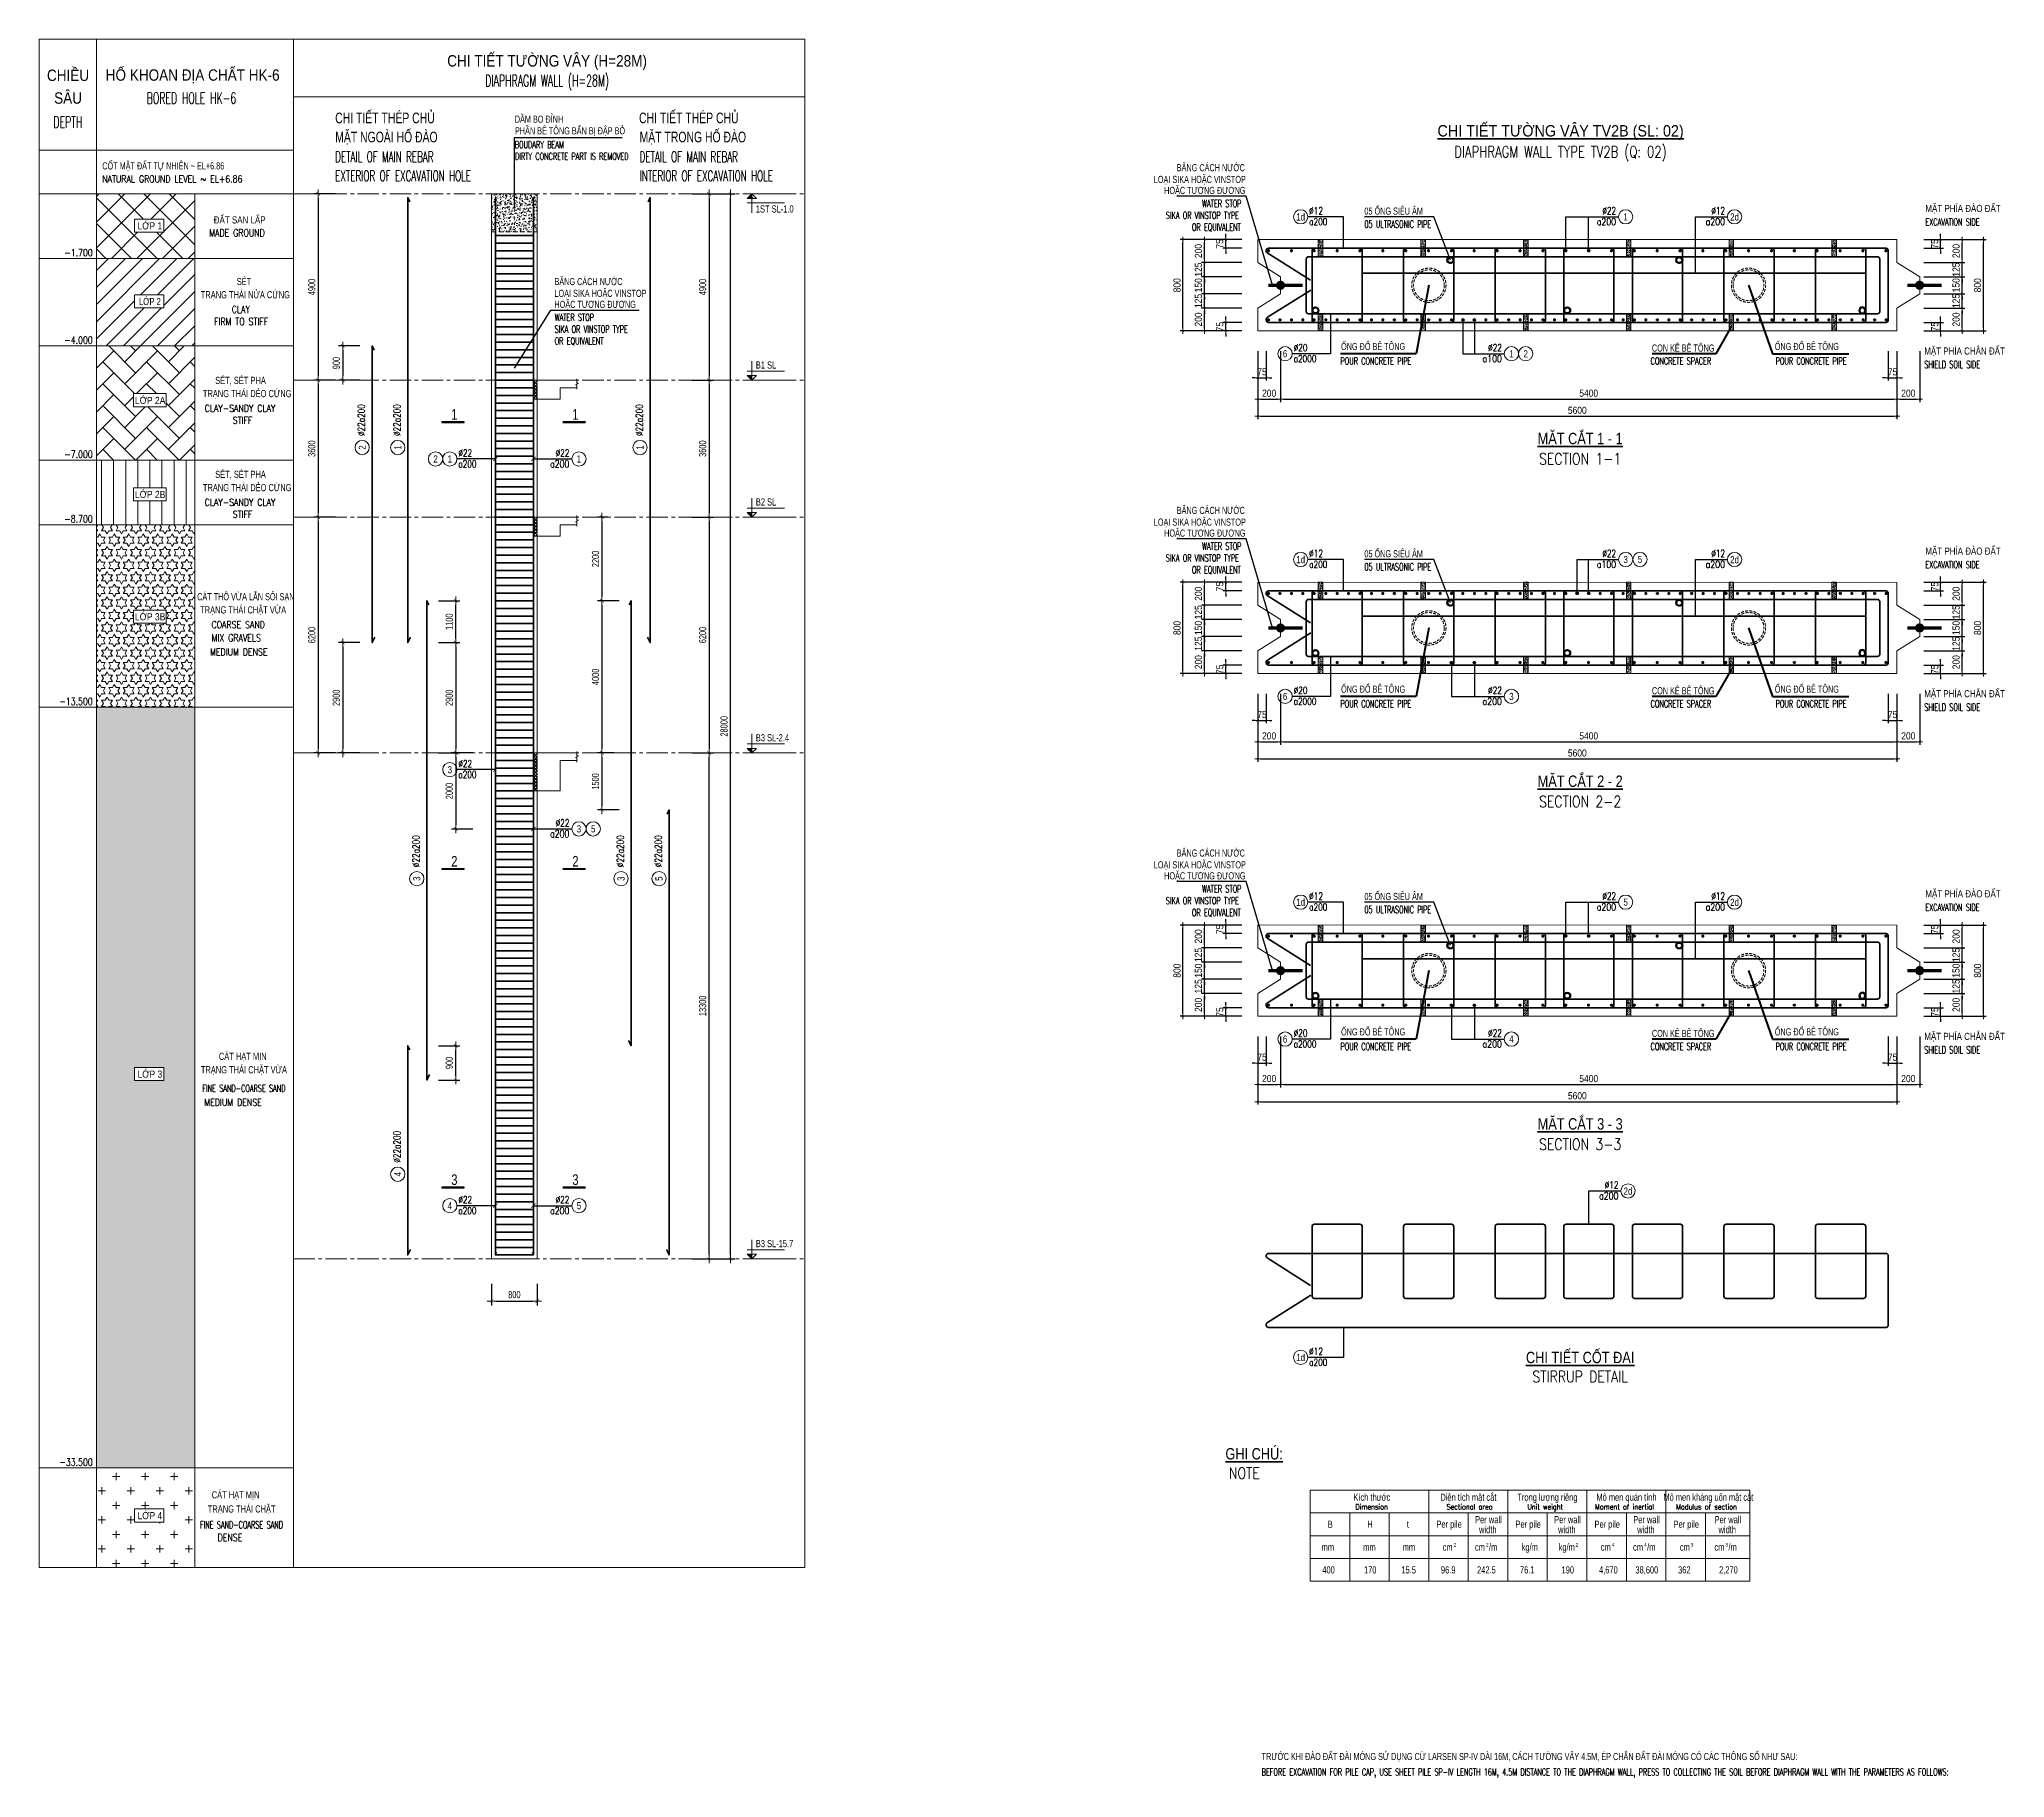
# Model space of a CAD drawing. Header units: millimetres. Extents: x -642477 to 1168880, y -27982 to 330379.
# Drawn here: x 232360 to 284021, y 58205 to 103911 of the extents above; entities that cross this region are included whole.
import ezdxf
from ezdxf.enums import TextEntityAlignment as Align

# ---------------------------------------------------------------- set-up
doc = ezdxf.new("R2010")
doc.units = ezdxf.units.MM
for name, pattern in [('CENTER2', [1.125, 0.75, -0.125, 0.125, -0.125]), ('HIDDEN', [0.375, 0.25, -0.125]), ('HIDDEN2', [4.7625, 3.175, -1.5875])]:
    doc.linetypes.add(name, pattern=pattern)
doc.layers.get('0').update_dxf_attribs({"lineweight": 20})
doc.layers.get('Defpoints').update_dxf_attribs({"color": 151, "lineweight": 9})
for name, color, linetype, lineweight in [('NDC_S_ANNO', 7, 'Continuous', 20), ('NDC_S_AXIS', 5, 'CENTER2', 13), ('NDC_S_BEAM', 3, 'HIDDEN2', 20), ('NDC_S_BREAK-LINE', 1, 'Continuous', 15), ('NDC_S_CONTINUOUS', 3, 'Continuous', 20), ('NDC_S_DIAPHGRAM WALL', 3, 'Continuous', 20), ('NDC_S_DIM', 1, 'Continuous', 15), ('NDC_S_ENG TEXT', 2, 'Continuous', 20), ('NDC_S_ENG TITLE', 3, 'Continuous', 20), ('NDC_S_FOUNDATION NAME', 7, 'Continuous', 20), ('NDC_S_HATCH MATERIAL', 8, 'Continuous', 13), ('NDC_S_HIDDEN', 8, 'HIDDEN2', 13), ('NDC_S_LEADER', 1, 'Continuous', 15), ('NDC_S_LEVEL TEXT', 7, 'Continuous', 20), ('NDC_S_REBAR', 4, 'Continuous', 35), ('NDC_S_SYMBOL', 1, 'Continuous', 15), ('NDC_S_TEXT SYMBOL', 7, 'Continuous', 20), ('NDC_S_VN TEXT', 7, 'Continuous', 20), ('NDC_S_VN TITLE', 6, 'Continuous', 35), ('rev_20200806', 1, 'Continuous', 20)]:
    doc.layers.add(name, color=color, linetype=linetype, lineweight=lineweight)
doc.layers.add('NDC_S_REBAR DES.', color=2, linetype='Continuous')
doc.layers.get('rev_20200806').off()
doc.styles.add('ARIAL', font='arial.ttf', dxfattribs={"width": 0.8})
doc.styles.add('kata_text', font='arial.ttf', dxfattribs={"width": 0.8})
doc.styles.add('NDC_ANNO', font='', dxfattribs={"width": 0.8})
doc.styles.add('NDC_ARIAL', font='arial.ttf', dxfattribs={"width": 0.85})
doc.styles.add('NDC_DIM', font='', dxfattribs={"width": 0.75})
doc.styles.add('NDC_EN TXT', font='romans.shx', dxfattribs={"width": 0.8})
doc.styles.add('NDC_ROMANS', font='romans.shx', dxfattribs={"width": 0.8, "bigfont": 'vns.shx'})
doc.styles.get('NDC_ANNO').set_extended_font_data('Dotum')
doc.styles.get('NDC_DIM').set_extended_font_data('Dotum')
doc.dimstyles.new('A1-NDC-1-25 (x3)', dxfattribs={"dimscale": 75, "dimtxt": 2.5, "dimasz": 1, "dimexe": 1, "dimexo": 0, "dimgap": 0.8, "dimtad": 1, "dimdec": 0, "dimlfac": 0.333333, "dimdsep": 46, "dimtxsty": 'NDC_ARIAL', "dimblk": 'DIMMARK', "dimcen": 49999.938995, "dimdle": 1.5, "dimclrd": 1, "dimclre": 1, "dimclrt": 3, "dimadec": 0, "dimazin": 0, "dimtfac": 1, "dimtdec": 0, "dimtix": 1, "dimtmove": 2, "dimatfit": 3, "dimfxl": 1, "dimarcsym": 0})
doc.dimstyles.new('NDC_dim_25', dxfattribs={"dimscale": 25, "dimtxt": 2.2, "dimasz": 1.5, "dimexe": 1.5, "dimexo": 2.5, "dimgap": 1, "dimtad": 1, "dimdec": 0, "dimzin": 0, "dimdsep": 46, "dimtxsty": 'NDC_DIM', "dimblk": 'DIMMARK', "dimcen": 0.09, "dimdle": 1.2, "dimclrd": 1, "dimclre": 1, "dimclrt": 3, "dimadec": 0, "dimazin": 0, "dimtfac": 1, "dimtdec": 0, "dimtix": 1, "dimtofl": 0, "dimtmove": 0, "dimatfit": 3, "dimfxl": 6, "dimfxlon": 1, "dimtolj": 1, "dimtzin": 0, "dimarcsym": 0})
doc.dimstyles.new('NDC_dim_75', dxfattribs={"dimscale": 75, "dimtxt": 2.5, "dimasz": 1.5, "dimexe": 1.5, "dimexo": 2.5, "dimgap": 1, "dimtad": 1, "dimdec": 0, "dimzin": 0, "dimdsep": 46, "dimtxsty": 'NDC_DIM', "dimblk": 'DIMMARK', "dimcen": 0.09, "dimdle": 1.2, "dimclrd": 1, "dimclre": 1, "dimclrt": 3, "dimadec": 0, "dimazin": 0, "dimtfac": 1, "dimtdec": 0, "dimtix": 1, "dimtofl": 0, "dimtmove": 0, "dimatfit": 3, "dimfxl": 6, "dimfxlon": 1, "dimtolj": 1, "dimtzin": 0, "dimarcsym": 0})

msp = doc.modelspace()

# ---------------------------------------------------------------- texts
at = {"layer": 'NDC_S_ENG TITLE', "style": 'NDC_EN TXT'}
for s, width, p in [('DIAPHRAGM WALL (H=28M)', 0.6, (245708, 102802.3)), ('DIAPHRAGM WALL TYPE TV2B (Q: 02)', 0.75, (272347.5, 100931.7)), ('SECTION 1-1', 0.8, (272862, 92880)), ('SECTION 2-2', 0.8, (272862, 83870.1)), ('SECTION 3-3', 0.8, (272862, 74860.2)), ('STIRRUP DETAIL', 0.8, (272862, 68750.8)), ('NOTE', 0.8, (264034.8, 66211.6))]:
    msp.add_text(s, height=300, dxfattribs=dict(at, width=width)).set_placement(p, align=Align.MIDDLE)
at = {"layer": 'NDC_S_ENG TITLE', "style": 'NDC_EN TXT', "width": 0.6}
for s, height, p in [('DETAIL OF MAIN REBAR', 280, (240137.8, 100822.1)), ('BOUDARY BEAM', 187.5, (244859.4, 101140.7)), ('DIRTY CONCRETE PART IS REMOVED', 187.5, (244864.1, 100835.2)), ('DETAIL OF MAIN REBAR', 280, (248139.2, 100822.1)), ('EXTERIOR OF EXCAVATION HOLE', 280, (240137.8, 100321.1)), ('INTERIOR OF EXCAVATION HOLE', 280, (248139.2, 100321.1)), ('SIKA OR VINSTOP TYPE', 187.5, (261971.8, 99284.6)), ('WATER STOP', 187.5, (262925.4, 99593.3)), ('EXCAVATION SIDE', 187.5, (281936.3, 99109.2)), ('OR EQUIVALENT', 187.5, (262657.5, 98971.2)), ('05 ULTRASONIC PIPE', 187.5, (267191.9, 99050)), ('WATER STOP', 187.5, (245907, 96598.1)), ('SIKA OR VINSTOP TYPE', 187.5, (245907, 96289.5)), ('OR EQUIVALENT', 187.5, (245907, 95976)), ('POUR CONCRETE PIPE', 187.5, (266561, 95450)), ('CONCRETE SPACER', 187.5, (274714.4, 95450)), ('POUR CONCRETE PIPE', 187.5, (277999.7, 95450)), ('SHIELD SOIL SIDE', 187.5, (281907.2, 95360.8)), ('WATER STOP', 187.5, (262925.4, 90583.4)), ('SIKA OR VINSTOP TYPE', 187.5, (261971.8, 90274.7)), ('OR EQUIVALENT', 187.5, (262657.5, 89961.3)), ('05 ULTRASONIC PIPE', 187.5, (267191.9, 90040.1)), ('EXCAVATION SIDE', 187.5, (281936.3, 90099.4)), ('POUR CONCRETE PIPE', 187.5, (266561, 86440.1)), ('CONCRETE SPACER', 187.5, (274714.4, 86440.1)), ('POUR CONCRETE PIPE', 187.5, (277999.7, 86440.1)), ('SHIELD SOIL SIDE', 187.5, (281907.2, 86350.9)), ('WATER STOP', 187.5, (262925.4, 81573.5)), ('SIKA OR VINSTOP TYPE', 187.5, (261971.8, 81264.9)), ('05 ULTRASONIC PIPE', 187.5, (267191.9, 81030.2)), ('EXCAVATION SIDE', 187.5, (281936.3, 81089.5)), ('OR EQUIVALENT', 187.5, (262657.5, 80951.4)), ('POUR CONCRETE PIPE', 187.5, (266561, 77430.2)), ('CONCRETE SPACER', 187.5, (274714.4, 77430.2)), ('POUR CONCRETE PIPE', 187.5, (277999.7, 77430.2)), ('SHIELD SOIL SIDE', 187.5, (281907.2, 77341)), ('BEFORE EXCAVATION FOR PILE CAP, USE SHEET PILE SP-IV LENGTH 16M, 4.5M DISTANCE TO THE DIAPHRAGM WALL, PRESS TO COLLECTING THE SOIL BEFORE DIAPHRAGM WALL WITH THE PARAMETERS AS FOLLOWS:', 187.5, (264488.9, 58355.8))]:
    msp.add_text(s, height=height, dxfattribs=at).set_placement(p, align=Align.MIDDLE_LEFT)
at = {"layer": 'NDC_S_LEVEL TEXT', "style": 'NDC_ARIAL'}
for s, height, width, p in [('CHI TIẾT THÉP CHỦ', 280, 0.7, (240137.8, 101842.8)), ('DẦM BO ĐỈNH', 187.5, 0.7, (244859.4, 101811.1)), ('CHI TIẾT THÉP CHỦ', 280, 0.7, (248124.9, 101842.8)), ('MẶT NGOÀI HỐ ĐÀO', 280, 0.7, (240137.8, 101341.8)), ('PHẦN BÊ TÔNG BẨN BỊ ĐẬP BỎ', 187.5, 0.7, (244864.1, 101505.5)), ('MẶT TRONG HỐ ĐÀO', 280, 0.7, (248139.2, 101341.8)), ('LOẠI SIKA HOẶC VINSTOP', 187.5, 0.7, (261656.7, 100226.8)), ('BĂNG CÁCH NƯỚC', 187.5, 0.7, (262259.4, 100535.4)), ('HOẶC TƯƠNG ĐƯƠNG', 187.5, 0.7, (261928.3, 99937.4)), ('05 ỐNG SIÊU ÂM', 187.5, 0.7, (267191.9, 99394.1)), ('MẶT PHÍA ĐÀO ĐẤT', 187.5, 0.8, (281936.3, 99464)), ('BĂNG CÁCH NƯỚC', 187.5, 0.7, (245902.4, 97540.3)), ('LOẠI SIKA HOẶC VINSTOP', 187.5, 0.7, (245902.4, 97231.6)), ('HOẶC TƯƠNG ĐƯƠNG', 187.5, 0.7, (245902.4, 96942.3)), ('ỐNG ĐỔ BÊ TÔNG', 187.5, 0.7, (266577.8, 95834.1)), ('CON KÊ BÊ TÔNG', 187.5, 0.7, (274748.3, 95792.8)), ('ỐNG ĐỔ BÊ TÔNG', 187.5, 0.7, (277978.2, 95834.1)), ('MẶT PHÍA CHẮN ĐẤT', 187.5, 0.8, (281907.2, 95715.5)), ('BĂNG CÁCH NƯỚC', 187.5, 0.7, (262259.4, 91525.5)), ('LOẠI SIKA HOẶC VINSTOP', 187.5, 0.7, (261656.7, 91216.9)), ('HOẶC TƯƠNG ĐƯƠNG', 187.5, 0.7, (261928.3, 90927.5)), ('05 ỐNG SIÊU ÂM', 187.5, 0.7, (267191.9, 90384.2)), ('MẶT PHÍA ĐÀO ĐẤT', 187.5, 0.8, (281936.3, 90454.1)), ('ỐNG ĐỔ BÊ TÔNG', 187.5, 0.7, (266577.8, 86824.2)), ('CON KÊ BÊ TÔNG', 187.5, 0.7, (274748.3, 86782.9)), ('ỐNG ĐỔ BÊ TÔNG', 187.5, 0.7, (277978.2, 86824.2)), ('MẶT PHÍA CHẮN ĐẤT', 187.5, 0.8, (281907.2, 86705.6)), ('BĂNG CÁCH NƯỚC', 187.5, 0.7, (262259.4, 82515.6)), ('LOẠI SIKA HOẶC VINSTOP', 187.5, 0.7, (261656.7, 82207)), ('HOẶC TƯƠNG ĐƯƠNG', 187.5, 0.7, (261928.3, 81917.6)), ('05 ỐNG SIÊU ÂM', 187.5, 0.7, (267191.9, 81374.4)), ('MẶT PHÍA ĐÀO ĐẤT', 187.5, 0.8, (281936.3, 81444.2)), ('ỐNG ĐỔ BÊ TÔNG', 187.5, 0.7, (266577.8, 77814.3)), ('CON KÊ BÊ TÔNG', 187.5, 0.7, (274748.3, 77773)), ('ỐNG ĐỔ BÊ TÔNG', 187.5, 0.7, (277978.2, 77814.3)), ('MẶT PHÍA CHẮN ĐẤT', 187.5, 0.8, (281907.2, 77695.7)), ('TRƯỚC KHI ĐÀO ĐẤT ĐÀI MÓNG SỬ DỤNG CỪ LARSEN SP-IV DÀI 16M, CÁCH TƯỜNG VÂY 4.5M, ÉP CHẮN ĐẤT ĐÀI MÓNG CÓ CÁC THÔNG SỐ NHƯ SAU:', 187.5, 0.7, (264488.9, 58762))]:
    msp.add_text(s, height=height, dxfattribs=dict(at, width=width)).set_placement(p, align=Align.MIDDLE_LEFT)
at = {"layer": 'NDC_S_VN TEXT', "color": 7, "style": 'ARIAL', "width": 0.8}
for s, p in [('2', (271430.8, 95643.6)), ('2', (242776, 92876.7)), ('5', (274432.6, 90233.8)), ('5', (246919.8, 83151.1))]:
    msp.add_text(s, height=187.5, dxfattribs=at).set_placement(p, align=Align.MIDDLE)
at = {"layer": 'NDC_S_VN TEXT', "color": 3, "style": 'NDC_EN TXT', "width": 0.75}
for p in [(240920.7, 93479.5), (241857.1, 93479.5), (248224.8, 93479.5), (242357.1, 82144.9), (247724.8, 82144.9), (248724.8, 82144.9), (241857.1, 74374)]:
    msp.add_text('%%C22a200', height=187.5, rotation=90, dxfattribs=at).set_placement(p)
at = {"layer": 'NDC_S_VN TEXT', "color": 7, "style": 'ARIAL', "width": 0.8}
for s, p in [('2', (240846.3, 93177.1)), ('1', (241782.7, 93177.1)), ('1', (248150.5, 93177.1)), ('3', (242282.7, 81842.5)), ('3', (247650.5, 81842.5)), ('5', (248650.5, 81842.5)), ('4', (241782.7, 74071.6))]:
    msp.add_text(s, height=187.5, rotation=90, dxfattribs=at).set_placement(p, align=Align.MIDDLE)
at = {"layer": 'NDC_S_VN TEXT', "style": 'kata_text'}
for s, width, p in [('Kích thước', 0.75, (267386.6, 65578.2)), ('Diện tích mặt cắt', 0.75, (269923.9, 65578.2)), ('Trọng lượng riêng', 0.75, (272001.9, 65578.2)), ('Mô men quán tính', 0.75, (274079.9, 65578.2)), ('Mô men kháng uốn mặt cắt', 0.65, (276232.2, 65578.2))]:
    msp.add_text(s, height=187.5, dxfattribs=dict(at, width=width)).set_placement(p, align=Align.MIDDLE_CENTER)
at = {"layer": 'NDC_S_VN TEXT', "color": 3, "style": 'NDC_EN TXT', "width": 0.8}
for s, height, p in [('Dimension', 140.62, (266956.2, 65328.1)), ('Sectional area', 140.625, (269350.2, 65328.1)), ('Unit weight', 140.625, (271473.8, 65328.1)), ('Moment of inertial', 140.625, (273249.7, 65328.1)), ('Modulus of section', 140.625, (275381.5, 65328.1))]:
    msp.add_text(s, height=height, dxfattribs=at).set_placement(p, align=Align.MIDDLE_LEFT)
at = {"layer": 'NDC_S_VN TEXT', "style": 'kata_text', "width": 0.75}
for s, height, p in [('Per wall', 187.5, (270101.3, 64990)), ('Per wall', 187.5, (272179.3, 64990)), ('Per wall', 187.5, (274257.3, 64990)), ('Per wall', 187.5, (276395.8, 64990)), ('B', 187.5, (266229.3, 64868.4)), ('H', 187.5, (267268.3, 64868.4)), ('t', 187.5, (268307.3, 64868.4)), ('Per pile', 187.5, (269084.4, 64868.4)), ('width', 187.5, (270204.8, 64727.5)), ('Per pile', 187.5, (271162.4, 64868.4)), ('width', 187.5, (272282.8, 64727.5)), ('Per pile', 187.5, (273240.4, 64868.4)), ('width', 187.5, (274360.9, 64727.5)), ('Per pile', 187.5, (275318.4, 64868.4)), ('width', 187.5, (276499.4, 64727.5)), ('mm', 187.5, (266065.7, 64268.4)), ('mm', 187.5, (267159.8, 64268.4)), ('mm', 187.5, (268198.8, 64268.4)), ('cm', 187.5, (269247.1, 64268.4)), ('2', 93.8, (269537.2, 64330.4)), ('cm', 187.5, (270097.1, 64268.4)), ('2', 93.8, (270387.2, 64330.4)), ('/m', 187.5, (270465.5, 64268.4)), ('kg/m', 187.5, (271325.1, 64268.4)), ('kg/m', 187.5, (272297.4, 64268.4)), ('2', 93.8, (272740, 64330.4)), ('cm', 187.5, (273403.1, 64268.4)), ('4', 93.8, (273693.3, 64330.4)), ('cm', 187.5, (274253.1, 64268.4)), ('4', 93.8, (274543.2, 64330.4)), ('/m', 187.5, (274621.5, 64268.4)), ('cm', 187.5, (275481.1, 64268.4)), ('3', 93.8, (275771.3, 64330.4)), ('cm', 187.5, (276391.6, 64268.4)), ('3', 93.8, (276681.8, 64330.4)), ('/m', 187.5, (276760, 64268.4)), ('400', 187.5, (266085.3, 63668.4)), ('170', 187.5, (267179.3, 63668.4)), ('15.5', 187.5, (268163.4, 63668.4)), ('96.9', 187.5, (269202.3, 63668.4)), ('242.5', 187.5, (270151.9, 63668.4)), ('76.1', 187.5, (271280.3, 63668.4)), ('190', 187.5, (272374.4, 63668.4)), ('4,670', 187.5, (273358.3, 63668.4)), ('38,600', 187.5, (274314.3, 63668.4)), ('362', 187.5, (275436.3, 63668.4)), ('2,270', 187.5, (276513.4, 63668.4))]:
    msp.add_text(s, height=height, dxfattribs=at).set_placement(p, align=Align.MIDDLE_LEFT)
at = {"layer": 'NDC_S_VN TITLE', "style": 'NDC_ARIAL'}
for s, width, p in [('CHI TIẾT TƯỜNG VÂY (H=28M)', 0.85, (245708, 103344.3)), ('%%UCHI TIẾT TƯỜNG VÂY TV2B (SL: 02)', 0.9, (272347.5, 101504.9)), ('%%UMẶT CẮT 1 - 1', 0.8, (272862, 93426.5)), ('%%UMẶT CẮT 2 - 2', 0.8, (272862, 84416.6)), ('%%UMẶT CẮT 3 - 3', 0.8, (272862, 75406.8)), ('%%UCHI TIẾT CỐT ĐAI', 0.8, (272862, 69297.3)), ('%%UGHI CHÚ:', 0.8, (264292, 66758.2))]:
    msp.add_text(s, height=300, dxfattribs=dict(at, width=width)).set_placement(p, align=Align.MIDDLE)

# ---------------------------------------------------------------- blocks, each defined once
blk = doc.blocks.new('*U191')
at = {"layer": 'NDC_S_ANNO', "color": 0, "linetype": 'ByBlock', "lineweight": -2}
blk.add_line((-4.36, 0), (1, 0), dxfattribs=at)
at = {"layer": 'NDC_S_ANNO', "ltscale": 0.005, "const_width": 0.5}
blk.add_lwpolyline([(1, 0), (-4.36, 0)], dxfattribs=at)
at = {"layer": 'NDC_S_TEXT SYMBOL', "linetype": 'ByBlock', "lineweight": -2, "style": 'NDC_ANNO', "width": 0.8}
blk.add_attdef('DETAIL', text='', height=2.5, dxfattribs=at).set_placement((-0.64, 1.82), align=Align.MIDDLE_RIGHT)
blk = doc.blocks.new('*U2351')
at = {"layer": 'NDC_S_REBAR', "ltscale": 80}
blk.add_line((-500, 0), (500, 0), dxfattribs=at)
blk = doc.blocks.new('*U2352')
at = {"layer": 'NDC_S_DIM', "color": 0, "linetype": 'ByBlock', "lineweight": -2, "transparency": 16777216}
for p in [(0, 26800), (0, 26600), (0, 26400), (0, 26200), (0, 26000), (0, 25800), (0, 25600), (0, 25400), (0, 25200), (0, 25000), (0, 24800), (0, 24600), (0, 24400), (0, 24200), (0, 24000), (0, 23800), (0, 23600), (0, 23400), (0, 23200), (0, 23000), (0, 22800), (0, 22600), (0, 22400), (0, 22200), (0, 22000), (0, 21800), (0, 21600), (0, 21400), (0, 21200), (0, 21000), (0, 20800), (0, 20600), (0, 20400), (0, 20200), (0, 20000), (0, 19800), (0, 19600), (0, 19400), (0, 19200), (0, 19000), (0, 18800), (0, 18600), (0, 18400), (0, 18200), (0, 18000), (0, 17800), (0, 17600), (0, 17400), (0, 17200), (0, 17000), (0, 16800), (0, 16600), (0, 16400), (0, 16200), (0, 16000), (0, 15800), (0, 15600), (0, 15400), (0, 15200), (0, 15000), (0, 14800), (0, 14600), (0, 14400), (0, 14200), (0, 14000), (0, 13800), (0, 13600), (0, 13400), (0, 13200), (0, 13000), (0, 12800), (0, 12600), (0, 12400), (0, 12200), (0, 12000), (0, 11800), (0, 11600), (0, 11400), (0, 11200), (0, 11000), (0, 10800), (0, 10600), (0, 10400), (0, 10200), (0, 10000), (0, 9800), (0, 9600), (0, 9400), (0, 9200), (0, 9000), (0, 8800), (0, 8600), (0, 8400), (0, 8200), (0, 8000), (0, 7800), (0, 7600), (0, 7400), (0, 7200), (0, 7000), (0, 6800), (0, 6600), (0, 6400), (0, 6200), (0, 6000), (0, 5800), (0, 5600), (0, 5400), (0, 5200), (0, 5000), (0, 4800), (0, 4600), (0, 4400), (0, 4200), (0, 4000), (0, 3800), (0, 3600), (0, 3400), (0, 3200), (0, 3000), (0, 2800), (0, 2600), (0, 2400), (0, 2200), (0, 2000), (0, 1800), (0, 1600), (0, 1400), (0, 1200), (0, 1000), (0, 800), (0, 600), (0, 400), (0, 200), (0, 0)]:
    blk.add_blockref('*U2351', p, dxfattribs=at)
blk = doc.blocks.new('DIMMARK')
at = {"layer": 'NDC_S_DIM', "color": 1}
blk.add_line((-1.5, 0), (1, 0), dxfattribs=at)
at = {"layer": 'NDC_S_DIM', "color": 2, "const_width": 0.1}
blk.add_lwpolyline([(-0.42, -0.42), (0.42, 0.42)], dxfattribs=at)
blk = doc.blocks.new('*D2383')
at = {"layer": 'Defpoints', "color": 0, "ltscale": 100, "transparency": 16777216}
for p in [(246560, 99848), (246560, 94948), (249966, 94948)]:
    blk.add_point(p, dxfattribs=at)
at = {"layer": 'NDC_S_DIM', "color": 1, "lineweight": -2, "ltscale": 100, "transparency": 16777216}
for p, q in [((249516, 99848), (250078, 99848)), ((249966, 99736), (249966, 95061)), ((249516, 94948), (250078, 94948))]:
    blk.add_line(p, q, dxfattribs=at)
at = {"layer": 'NDC_S_DIM', "color": 1, "lineweight": -2, "ltscale": 100, "transparency": 16777216, "xscale": 112.5, "yscale": 112.5, "zscale": 112.5}
for p, rotation in [((249966, 99848), 90), ((249966, 94948), 270)]:
    blk.add_blockref('DIMMARK', p, dxfattribs=dict(at, rotation=rotation))
at = {"layer": 'NDC_S_DIM', "color": 3, "ltscale": 100, "transparency": 16777216, "insert": (249797, 97398), "char_height": 187.5, "attachment_point": 5, "rotation": 90, "style": 'NDC_DIM'}
blk.add_mtext('\\A1;4900', dxfattribs=at)
blk = doc.blocks.new('*D2384')
at = {"layer": 'Defpoints', "color": 0, "ltscale": 100, "transparency": 16777216}
for p in [(246560, 94948), (246560, 91348), (249966, 91348)]:
    blk.add_point(p, dxfattribs=at)
at = {"layer": 'NDC_S_DIM', "color": 1, "lineweight": -2, "ltscale": 100, "transparency": 16777216}
for p, q in [((249516, 94948), (250078, 94948)), ((249966, 94836), (249966, 91461)), ((249516, 91348), (250078, 91348))]:
    blk.add_line(p, q, dxfattribs=at)
at = {"layer": 'NDC_S_DIM', "color": 1, "lineweight": -2, "ltscale": 100, "transparency": 16777216, "xscale": 112.5, "yscale": 112.5, "zscale": 112.5}
for p, rotation in [((249966, 94948), 90), ((249966, 91348), 270)]:
    blk.add_blockref('DIMMARK', p, dxfattribs=dict(at, rotation=rotation))
at = {"layer": 'NDC_S_DIM', "color": 3, "ltscale": 100, "transparency": 16777216, "insert": (249797, 93148), "char_height": 187.5, "attachment_point": 5, "rotation": 90, "style": 'NDC_DIM'}
blk.add_mtext('\\A1;3600', dxfattribs=at)
blk = doc.blocks.new('*D2385')
at = {"layer": 'Defpoints', "color": 0, "ltscale": 100, "transparency": 16777216}
for p in [(246560, 91348), (246560, 85148), (249966, 85148)]:
    blk.add_point(p, dxfattribs=at)
at = {"layer": 'NDC_S_DIM', "color": 1, "lineweight": -2, "ltscale": 100, "transparency": 16777216}
for p, q in [((249516, 91348), (250078, 91348)), ((249966, 91236), (249966, 85261)), ((249516, 85148), (250078, 85148))]:
    blk.add_line(p, q, dxfattribs=at)
at = {"layer": 'NDC_S_DIM', "color": 1, "lineweight": -2, "ltscale": 100, "transparency": 16777216, "xscale": 112.5, "yscale": 112.5, "zscale": 112.5}
for p, rotation in [((249966, 91348), 90), ((249966, 85148), 270)]:
    blk.add_blockref('DIMMARK', p, dxfattribs=dict(at, rotation=rotation))
at = {"layer": 'NDC_S_DIM', "color": 3, "ltscale": 100, "transparency": 16777216, "insert": (249797, 88248), "char_height": 187.5, "attachment_point": 5, "rotation": 90, "style": 'NDC_DIM'}
blk.add_mtext('\\A1;6200', dxfattribs=at)
blk = doc.blocks.new('*D2386')
at = {"layer": 'Defpoints', "color": 0, "ltscale": 100, "transparency": 16777216}
for p in [(246560, 99848), (250528, 99848), (246560, 71848)]:
    blk.add_point(p, dxfattribs=at)
at = {"layer": 'NDC_S_DIM', "color": 1, "lineweight": -2, "ltscale": 100, "transparency": 16777216}
for p, q in [((250078, 99848), (250641, 99848)), ((250528, 71961), (250528, 99736)), ((250078, 71848), (250641, 71848))]:
    blk.add_line(p, q, dxfattribs=at)
at = {"layer": 'NDC_S_DIM', "color": 1, "lineweight": -2, "ltscale": 100, "transparency": 16777216, "xscale": 112.5, "yscale": 112.5, "zscale": 112.5}
for p, rotation in [((250528, 99848), 90), ((250528, 71848), 270)]:
    blk.add_blockref('DIMMARK', p, dxfattribs=dict(at, rotation=rotation))
at = {"layer": 'NDC_S_DIM', "color": 3, "ltscale": 100, "transparency": 16777216, "insert": (250360, 85848), "char_height": 187.5, "attachment_point": 5, "rotation": 90, "style": 'NDC_DIM'}
blk.add_mtext('\\A1;28000', dxfattribs=at)
blk = doc.blocks.new('kata_block_CT')
at = {"layer": 'NDC_S_ANNO'}
blk.add_hatch(color=3, dxfattribs=at).paths.add_polyline_path([(0, 1.6), (-1.61, 1.6), (0, 0)])
at = {"layer": 'NDC_S_ANNO', "ltscale": 50}
h = blk.add_hatch(dxfattribs=at)
h.set_pattern_fill('ANSI31', color=256, scale=1.406, style=0)
h.paths.add_polyline_path([(0, 1.6), (0, 0), (1.61, 1.6)])
for p, q in [((11.56, 0), (-1.64, 0)), ((-1.59, 3.14), (11.47, 3.14))]:
    blk.add_line(p, q, dxfattribs=at)
at = {"layer": 'NDC_S_ANNO', "color": 8, "ltscale": 50}
blk.add_lwpolyline([(0, 0), (-1.61, 1.6), (0, 1.6)], dxfattribs=at)
at = {"layer": 'NDC_S_ANNO', "ltscale": 50}
for points in [[(0, 0), (-1.61, 1.6), (0, 1.6)], [(0, 6.69), (0, 0)], [(0, 0), (1.61, 1.6), (0, 1.6)]]:
    blk.add_lwpolyline(points, dxfattribs=at)
at = {"layer": 'NDC_S_TEXT SYMBOL', "color": 3, "style": 'NDC_ANNO', "width": 0.8}
blk.add_attdef('CT', (1.41, 4.07), '', height=2.5, dxfattribs=at)
blk = doc.blocks.new('*D2387')
at = {"layer": 'Defpoints', "color": 0, "ltscale": 100, "transparency": 16777216}
for p in [(246560, 85148), (249966, 85148), (246560, 71848)]:
    blk.add_point(p, dxfattribs=at)
at = {"layer": 'NDC_S_DIM', "color": 1, "lineweight": -2, "ltscale": 100, "transparency": 16777216}
for p, q in [((249516, 85148), (250078, 85148)), ((249966, 71961), (249966, 85036)), ((249516, 71848), (250078, 71848))]:
    blk.add_line(p, q, dxfattribs=at)
at = {"layer": 'NDC_S_DIM', "color": 1, "lineweight": -2, "ltscale": 100, "transparency": 16777216, "xscale": 112.5, "yscale": 112.5, "zscale": 112.5}
for p, rotation in [((249966, 85148), 90), ((249966, 71848), 270)]:
    blk.add_blockref('DIMMARK', p, dxfattribs=dict(at, rotation=rotation))
at = {"layer": 'NDC_S_DIM', "color": 3, "ltscale": 100, "transparency": 16777216, "insert": (249797, 78498), "char_height": 187.5, "attachment_point": 5, "rotation": 90, "style": 'NDC_DIM'}
blk.add_mtext('\\A1;13300', dxfattribs=at)
blk = doc.blocks.new('*D2377')
at = {"layer": 'Defpoints', "color": 0, "ltscale": 100, "transparency": 16777216}
for p in [(240606, 99848), (239692, 94948), (240606, 94948)]:
    blk.add_point(p, dxfattribs=at)
at = {"layer": 'NDC_S_DIM', "color": 1, "lineweight": -2, "ltscale": 100, "transparency": 16777216}
for p, q in [((240142, 99848), (239580, 99848)), ((239692, 99736), (239692, 95061)), ((240142, 94948), (239580, 94948))]:
    blk.add_line(p, q, dxfattribs=at)
at = {"layer": 'NDC_S_DIM', "color": 1, "lineweight": -2, "ltscale": 100, "transparency": 16777216, "xscale": 112.5, "yscale": 112.5, "zscale": 112.5}
for p, rotation in [((239692, 99848), 90), ((239692, 94948), 270)]:
    blk.add_blockref('DIMMARK', p, dxfattribs=dict(at, rotation=rotation))
at = {"layer": 'NDC_S_DIM', "color": 3, "ltscale": 100, "transparency": 16777216, "insert": (239523, 97398), "char_height": 187.5, "attachment_point": 5, "rotation": 90, "style": 'NDC_DIM'}
blk.add_mtext('\\A1;4900', dxfattribs=at)
blk = doc.blocks.new('*D2378')
at = {"layer": 'Defpoints', "color": 0, "ltscale": 100, "transparency": 16777216}
for p in [(240606, 94948), (239692, 91348), (240606, 91348)]:
    blk.add_point(p, dxfattribs=at)
at = {"layer": 'NDC_S_DIM', "color": 1, "lineweight": -2, "ltscale": 100, "transparency": 16777216}
for p, q in [((240142, 94948), (239580, 94948)), ((239692, 94836), (239692, 91461)), ((240142, 91348), (239580, 91348))]:
    blk.add_line(p, q, dxfattribs=at)
at = {"layer": 'NDC_S_DIM', "color": 1, "lineweight": -2, "ltscale": 100, "transparency": 16777216, "xscale": 112.5, "yscale": 112.5, "zscale": 112.5}
for p, rotation in [((239692, 94948), 90), ((239692, 91348), 270)]:
    blk.add_blockref('DIMMARK', p, dxfattribs=dict(at, rotation=rotation))
at = {"layer": 'NDC_S_DIM', "color": 3, "ltscale": 100, "transparency": 16777216, "insert": (239523, 93148), "char_height": 187.5, "attachment_point": 5, "rotation": 90, "style": 'NDC_DIM'}
blk.add_mtext('\\A1;3600', dxfattribs=at)
blk = doc.blocks.new('*D2379')
at = {"layer": 'Defpoints', "color": 0, "ltscale": 100, "transparency": 16777216}
for p in [(240606, 91348), (239692, 85148), (240606, 85148)]:
    blk.add_point(p, dxfattribs=at)
at = {"layer": 'NDC_S_DIM', "color": 1, "lineweight": -2, "ltscale": 100, "transparency": 16777216}
for p, q in [((240142, 91348), (239580, 91348)), ((239692, 91236), (239692, 85261)), ((240142, 85148), (239580, 85148))]:
    blk.add_line(p, q, dxfattribs=at)
at = {"layer": 'NDC_S_DIM', "color": 1, "lineweight": -2, "ltscale": 100, "transparency": 16777216, "xscale": 112.5, "yscale": 112.5, "zscale": 112.5}
for p, rotation in [((239692, 91348), 90), ((239692, 85148), 270)]:
    blk.add_blockref('DIMMARK', p, dxfattribs=dict(at, rotation=rotation))
at = {"layer": 'NDC_S_DIM', "color": 3, "ltscale": 100, "transparency": 16777216, "insert": (239523, 88248), "char_height": 187.5, "attachment_point": 5, "rotation": 90, "style": 'NDC_DIM'}
blk.add_mtext('\\A1;6200', dxfattribs=at)
blk = doc.blocks.new('*U367')
blk.add_circle((-2.5, 0), 2.5)
at = {"layer": 'NDC_S_VN TEXT', "color": 7, "style": 'ARIAL', "width": 0.8}
blk.add_attdef('SH2', text='', height=2.5, dxfattribs=at).set_placement((-2.5, 0), align=Align.MIDDLE)
at = {"layer": 'NDC_S_VN TEXT', "color": 3, "style": 'NDC_EN TXT', "width": 0.75}
for tag, p in [('DK1', (0.5, 0.85)), ('KC1', (0.5, -2.97))]:
    blk.add_attdef(tag, p, '', height=2.5, dxfattribs=at)
blk = doc.blocks.new('*D2380')
at = {"layer": 'Defpoints', "color": 0, "ltscale": 100, "transparency": 16777216}
for p in [(242047, 89148), (243306, 89148), (242047, 88048)]:
    blk.add_point(p, dxfattribs=at)
at = {"layer": 'NDC_S_DIM', "color": 1, "lineweight": -2, "ltscale": 100, "transparency": 16777216}
for p, q in [((242856, 89148), (243418, 89148)), ((243306, 88161), (243306, 89036)), ((242856, 88048), (243418, 88048))]:
    blk.add_line(p, q, dxfattribs=at)
at = {"layer": 'NDC_S_DIM', "color": 1, "lineweight": -2, "ltscale": 100, "transparency": 16777216, "xscale": 112.5, "yscale": 112.5, "zscale": 112.5}
for p, rotation in [((243306, 89148), 90), ((243306, 88048), 270)]:
    blk.add_blockref('DIMMARK', p, dxfattribs=dict(at, rotation=rotation))
at = {"layer": 'NDC_S_DIM', "color": 3, "ltscale": 100, "transparency": 16777216, "insert": (243137, 88598), "char_height": 187.5, "attachment_point": 5, "rotation": 90, "style": 'NDC_DIM'}
blk.add_mtext('\\A1;1100', dxfattribs=at)
blk = doc.blocks.new('*D2381')
at = {"layer": 'Defpoints', "color": 0, "ltscale": 100, "transparency": 16777216}
for p in [(242047, 77448), (243306, 77448), (242547, 76548)]:
    blk.add_point(p, dxfattribs=at)
at = {"layer": 'NDC_S_DIM', "color": 1, "lineweight": -2, "ltscale": 100, "transparency": 16777216}
for p, q in [((242856, 77448), (243418, 77448)), ((243306, 76661), (243306, 77336)), ((242856, 76548), (243418, 76548))]:
    blk.add_line(p, q, dxfattribs=at)
at = {"layer": 'NDC_S_DIM', "color": 1, "lineweight": -2, "ltscale": 100, "transparency": 16777216, "xscale": 112.5, "yscale": 112.5, "zscale": 112.5}
for p, rotation in [((243306, 77448), 90), ((243306, 76548), 270)]:
    blk.add_blockref('DIMMARK', p, dxfattribs=dict(at, rotation=rotation))
at = {"layer": 'NDC_S_DIM', "color": 3, "ltscale": 100, "transparency": 16777216, "insert": (243137, 76998), "char_height": 187.5, "attachment_point": 5, "rotation": 90, "style": 'NDC_DIM'}
blk.add_mtext('\\A1;900', dxfattribs=at)
blk = doc.blocks.new('*D2382')
at = {"layer": 'Defpoints', "color": 0, "ltscale": 100, "transparency": 16777216}
for p in [(242047, 88048), (242047, 85148), (243306, 85148)]:
    blk.add_point(p, dxfattribs=at)
at = {"layer": 'NDC_S_DIM', "color": 1, "lineweight": -2, "ltscale": 100, "transparency": 16777216}
for p, q in [((242856, 88048), (243418, 88048)), ((243306, 87936), (243306, 85261)), ((242856, 85148), (243418, 85148))]:
    blk.add_line(p, q, dxfattribs=at)
at = {"layer": 'NDC_S_DIM', "color": 1, "lineweight": -2, "ltscale": 100, "transparency": 16777216, "xscale": 112.5, "yscale": 112.5, "zscale": 112.5}
for p, rotation in [((243306, 88048), 90), ((243306, 85148), 270)]:
    blk.add_blockref('DIMMARK', p, dxfattribs=dict(at, rotation=rotation))
at = {"layer": 'NDC_S_DIM', "color": 3, "ltscale": 100, "transparency": 16777216, "insert": (243137, 86598), "char_height": 187.5, "attachment_point": 5, "rotation": 90, "style": 'NDC_DIM'}
blk.add_mtext('\\A1;2900', dxfattribs=at)
blk = doc.blocks.new('*U366')
blk.add_circle((2.5, 0), 2.5)
at = {"layer": 'NDC_S_VN TEXT', "color": 3, "style": 'NDC_EN TXT'}
for tag, width, p in [('DK2', 0.75, (-0.85, 0.85)), ('KC2', 0.8, (-0.85, -2.97))]:
    blk.add_attdef(tag, text='', height=2.5, dxfattribs=dict(at, width=width)).set_placement(p, align=Align.RIGHT)
at = {"layer": 'NDC_S_VN TEXT', "color": 7, "style": 'ARIAL', "width": 0.8}
blk.add_attdef('SH3', text='', height=2.5, dxfattribs=at).set_placement((2.5, 0), align=Align.MIDDLE)
blk = doc.blocks.new('*D2388')
at = {"layer": 'Defpoints', "color": 0, "ltscale": 100, "transparency": 16777216}
for p in [(241110, 88048), (240336, 85148), (241110, 85148)]:
    blk.add_point(p, dxfattribs=at)
at = {"layer": 'NDC_S_DIM', "color": 1, "lineweight": -2, "ltscale": 100, "transparency": 16777216}
for p, q in [((240786, 88048), (240223, 88048)), ((240336, 87936), (240336, 85261)), ((240786, 85148), (240223, 85148))]:
    blk.add_line(p, q, dxfattribs=at)
at = {"layer": 'NDC_S_DIM', "color": 1, "lineweight": -2, "ltscale": 100, "transparency": 16777216, "xscale": 112.5, "yscale": 112.5, "zscale": 112.5}
for p, rotation in [((240336, 88048), 90), ((240336, 85148), 270)]:
    blk.add_blockref('DIMMARK', p, dxfattribs=dict(at, rotation=rotation))
at = {"layer": 'NDC_S_DIM', "color": 3, "ltscale": 100, "transparency": 16777216, "insert": (240167, 86598), "char_height": 187.5, "attachment_point": 5, "rotation": 90, "style": 'NDC_DIM'}
blk.add_mtext('\\A1;2900', dxfattribs=at)
blk = doc.blocks.new('*D2389')
at = {"layer": 'Defpoints', "color": 0, "ltscale": 100, "transparency": 16777216}
for p in [(241110, 95848), (240336, 94948), (241110, 94948)]:
    blk.add_point(p, dxfattribs=at)
at = {"layer": 'NDC_S_DIM', "color": 1, "lineweight": -2, "ltscale": 100, "transparency": 16777216}
for p, q in [((240786, 95848), (240223, 95848)), ((240336, 95736), (240336, 95061)), ((240786, 94948), (240223, 94948))]:
    blk.add_line(p, q, dxfattribs=at)
at = {"layer": 'NDC_S_DIM', "color": 1, "lineweight": -2, "ltscale": 100, "transparency": 16777216, "xscale": 112.5, "yscale": 112.5, "zscale": 112.5}
for p, rotation in [((240336, 95848), 90), ((240336, 94948), 270)]:
    blk.add_blockref('DIMMARK', p, dxfattribs=dict(at, rotation=rotation))
at = {"layer": 'NDC_S_DIM', "color": 3, "ltscale": 100, "transparency": 16777216, "insert": (240167, 95398), "char_height": 187.5, "attachment_point": 5, "rotation": 90, "style": 'NDC_DIM'}
blk.add_mtext('\\A1;900', dxfattribs=at)
blk = doc.blocks.new('*D2390')
at = {"layer": 'Defpoints', "color": 0, "ltscale": 100, "transparency": 16777216}
for p in [(247488, 91348), (247150, 89148), (247915, 89148)]:
    blk.add_point(p, dxfattribs=at)
at = {"layer": 'NDC_S_DIM', "color": 1, "lineweight": -2, "ltscale": 100, "transparency": 16777216}
for p, q in [((247300, 91348), (247037, 91348)), ((247150, 91236), (247150, 89261)), ((247600, 89148), (247037, 89148))]:
    blk.add_line(p, q, dxfattribs=at)
at = {"layer": 'NDC_S_DIM', "color": 1, "lineweight": -2, "ltscale": 100, "transparency": 16777216, "xscale": 112.5, "yscale": 112.5, "zscale": 112.5}
for p, rotation in [((247150, 91348), 90), ((247150, 89148), 270)]:
    blk.add_blockref('DIMMARK', p, dxfattribs=dict(at, rotation=rotation))
at = {"layer": 'NDC_S_DIM', "color": 3, "ltscale": 100, "transparency": 16777216, "insert": (246981, 90248), "char_height": 187.5, "attachment_point": 5, "rotation": 90, "style": 'NDC_DIM'}
blk.add_mtext('\\A1;2200', dxfattribs=at)
blk = doc.blocks.new('*D2391')
at = {"layer": 'Defpoints', "color": 0, "ltscale": 100, "transparency": 16777216}
for p in [(247915, 89148), (247150, 85148), (247657, 85148)]:
    blk.add_point(p, dxfattribs=at)
at = {"layer": 'NDC_S_DIM', "color": 1, "lineweight": -2, "ltscale": 100, "transparency": 16777216}
for p, q in [((247600, 89148), (247037, 89148)), ((247150, 89036), (247150, 85261)), ((247469, 85148), (247037, 85148))]:
    blk.add_line(p, q, dxfattribs=at)
at = {"layer": 'NDC_S_DIM', "color": 1, "lineweight": -2, "ltscale": 100, "transparency": 16777216, "xscale": 112.5, "yscale": 112.5, "zscale": 112.5}
for p, rotation in [((247150, 89148), 90), ((247150, 85148), 270)]:
    blk.add_blockref('DIMMARK', p, dxfattribs=dict(at, rotation=rotation))
at = {"layer": 'NDC_S_DIM', "color": 3, "ltscale": 100, "transparency": 16777216, "insert": (246981, 87148), "char_height": 187.5, "attachment_point": 5, "rotation": 90, "style": 'NDC_DIM'}
blk.add_mtext('\\A1;4000', dxfattribs=at)
blk = doc.blocks.new('*D2392')
at = {"layer": 'Defpoints', "color": 0, "ltscale": 100, "transparency": 16777216}
for p in [(247657, 85148), (247150, 83648), (248915, 83648)]:
    blk.add_point(p, dxfattribs=at)
at = {"layer": 'NDC_S_DIM', "color": 1, "lineweight": -2, "ltscale": 100, "transparency": 16777216}
for p, q in [((247469, 85148), (247037, 85148)), ((247150, 85036), (247150, 83761)), ((247600, 83648), (247037, 83648))]:
    blk.add_line(p, q, dxfattribs=at)
at = {"layer": 'NDC_S_DIM', "color": 1, "lineweight": -2, "ltscale": 100, "transparency": 16777216, "xscale": 112.5, "yscale": 112.5, "zscale": 112.5}
for p, rotation in [((247150, 85148), 90), ((247150, 83648), 270)]:
    blk.add_blockref('DIMMARK', p, dxfattribs=dict(at, rotation=rotation))
at = {"layer": 'NDC_S_DIM', "color": 3, "ltscale": 100, "transparency": 16777216, "insert": (246981, 84398), "char_height": 187.5, "attachment_point": 5, "rotation": 90, "style": 'NDC_DIM'}
blk.add_mtext('\\A1;1500', dxfattribs=at)
blk = doc.blocks.new('*D2393')
at = {"layer": 'Defpoints', "color": 0, "ltscale": 100, "transparency": 16777216}
for p in [(244248, 71848), (245448, 71848), (245448, 70736)]:
    blk.add_point(p, dxfattribs=at)
at = {"layer": 'NDC_S_DIM', "color": 1, "lineweight": -2, "ltscale": 100, "transparency": 16777216}
for p, q in [((244248, 71186), (244248, 70623)), ((245448, 71186), (245448, 70623)), ((244360, 70736), (245335, 70736))]:
    blk.add_line(p, q, dxfattribs=at)
at = {"layer": 'NDC_S_DIM', "color": 1, "lineweight": -2, "ltscale": 100, "transparency": 16777216, "xscale": 112.5, "yscale": 112.5, "zscale": 112.5, "rotation": 180}
blk.add_blockref('DIMMARK', (244248, 70736), dxfattribs=at)
at = {"layer": 'NDC_S_DIM', "color": 1, "lineweight": -2, "ltscale": 100, "transparency": 16777216, "xscale": 112.5, "yscale": 112.5, "zscale": 112.5}
blk.add_blockref('DIMMARK', (245448, 70736), dxfattribs=at)
at = {"layer": 'NDC_S_DIM', "color": 3, "ltscale": 100, "transparency": 16777216, "insert": (244848, 70905), "char_height": 187.5, "attachment_point": 5, "style": 'NDC_DIM'}
blk.add_mtext('\\A1;800', dxfattribs=at)
blk = doc.blocks.new('TV_001')
at = {"layer": 'NDC_S_DIAPHGRAM WALL', "ltscale": 0.01}
for p, q in [((21087, 15963), (21044, 15768)), ((20822, 15688), (20790, 15542)), ((21044, 15768), (20822, 15688)), ((20790, 15542), (20959, 15377)), ((20959, 15377), (20917, 15182)), ((20917, 15182), (26389, 13992))]:
    blk.add_line(p, q, dxfattribs=at)
for points in [[(26559, 14774), (21087, 15963)], [(26559, 14774), (26516, 14578), (26294, 14499), (26262, 14352), (26431, 14187), (26389, 13992)]]:
    blk.add_lwpolyline(points, dxfattribs=at)
at = {"layer": 'NDC_S_DIAPHGRAM WALL', "ltscale": 50, "const_width": 30}
for points in [[(20911, 15592), (20618, 15656)], [(26383, 14402), (26090, 14466)]]:
    blk.add_lwpolyline(points, dxfattribs=at)
at = {"layer": 'NDC_S_DIAPHGRAM WALL', "ltscale": 50, "const_width": 40}
for points in [[(20826, 15611, -1), (20787, 15619, -1)], [(26298, 14421, -1), (26259, 14429, -1)]]:
    blk.add_lwpolyline(points, format="xyb", close=True, dxfattribs=at)
blk = doc.blocks.new('Ong sieu am')
at = {"layer": 'NDC_S_HATCH MATERIAL'}
h = blk.add_hatch(dxfattribs=at)
h.set_pattern_fill('ANSI31', color=256, scale=20)
h.set_pattern_definition([(45, (0, 0), (-1.76776695, 1.76776695), [])])
h.paths.add_polyline_path([(-7119, 51159, 1), (-7179, 51159, 1)])
h.paths.add_polyline_path([(-7171, 51159, -1), (-7127, 51159, -1)], flags=16)
at = {"layer": 'NDC_S_REBAR DES.'}
for radius in [30, 22]:
    blk.add_circle((-7149, 51159), radius, dxfattribs=at)
blk = doc.blocks.new('ong do BT')
at = {"layer": 'NDC_S_HATCH MATERIAL', "linetype": 'HIDDEN', "ltscale": 100}
for radius in [150, 135]:
    blk.add_circle((-6324, 51238), radius, dxfattribs=at)
blk = doc.blocks.new('con ke BT')
at = {"layer": 'NDC_S_HATCH MATERIAL'}
h = blk.add_hatch(dxfattribs=at)
h.set_pattern_fill('AR-CONC', color=256, scale=2)
h.set_pattern_definition([(50, (0, 0), (14.3452037, -1.2550427), [1.5, -16.5]), (355, (0, 0), (-2.7750267, 15.0438427), [1.2, -13.2]), (100.451444, (1.195, -0.105), (11.570177, 13.7888), [1.274804, -14.0228422]), (46.1842, (0, 4), (21.3448266, -3.3103856), [2.25, -24.75]), (96.635635, (1.779, 3.724), (18.693239, 19.482372), [1.912207, -21.034275]), (351.184164, (0, 4), (18.693239, 19.482372), [1.8, -19.8]), (21, (2, 3), (11.938141, -8.0523778), [1.5, -16.5]), (326, (2, 3), (4.8663066, 14.503001), [1.2, -13.2]), (71.451445, (2.995, 2.329), (16.8044475, 6.450623), [1.274804, -14.0228422]), (37.5, (0, 0), (0.2431971, 6.6578771), [0, -13.04, 0, -13.4, 0, -13.25]), (7.5, (0, 0), (5.2613907, 7.8882342), [0, -7.64, 0, -12.74, 0, -5.05]), (327.5, (-4.46, 0), (10.6764487, -0.45109743), [0, -5, 0, -15.6, 0, -20.7]), (317.5, (-6.46, 0), (11.6637234, 2.0020996), [0, -6.5, 0, -10.36, 0, -14.7])])
h.paths.add_polyline_path([(-7077, 51431), (-7117, 51431), (-7117, 51281), (-7077, 51281)])
at = {"layer": 'NDC_S_BREAK-LINE'}
blk.add_lwpolyline([(-7117, 51431), (-7117, 51281), (-7077, 51281), (-7077, 51431)], close=True, dxfattribs=at)
blk = doc.blocks.new('*U2362')
at = {"layer": 'NDC_S_LEADER', "xscale": 3, "yscale": 3, "zscale": 3}
blk.add_blockref('con ke BT', (21291, -154068), dxfattribs=at)
blk = doc.blocks.new('*U2363')
at = {"layer": 'NDC_S_DIM', "color": 0, "linetype": 'ByBlock', "lineweight": -2, "transparency": 16777216}
for p in [(0, 0), (2700, 0), (5400, 0), (8100, 0), (10800, 0), (13500, 0)]:
    blk.add_blockref('*U2362', p, dxfattribs=at)
blk = doc.blocks.new('*U2364')
at = {"layer": 'NDC_S_LEADER', "xscale": 3, "yscale": 3, "zscale": 3}
blk.add_blockref('con ke BT', (21291, -154068), dxfattribs=at)
blk = doc.blocks.new('*U2365')
at = {"layer": 'NDC_S_DIM', "color": 0, "linetype": 'ByBlock', "lineweight": -2, "transparency": 16777216}
for p in [(0, 0), (2700, 0), (5400, 0), (8100, 0), (10800, 0), (13500, 0)]:
    blk.add_blockref('*U2364', p, dxfattribs=at)
blk = doc.blocks.new('kata_block_THEP')
at = {"layer": 'NDC_S_REBAR', "color": 0}
for p, q in [((-0.5, 0), (0.5, 0)), ((-0.35, 0.35), (0.35, -0.35)), ((0.35, 0.35), (-0.35, -0.35)), ((0, 0.5), (0, -0.5))]:
    blk.add_line(p, q, dxfattribs=at)
at = {"layer": 'NDC_S_REBAR', "color": 0, "const_width": 0.0833}
blk.add_lwpolyline([(-0.5, 0, 1), (0.5, 0, 1), (-0.5, 0, 1)], format="xyb", dxfattribs=at)
blk = doc.blocks.new('*U2375')
at = {"layer": 'NDC_S_REBAR', "ltscale": 80, "xscale": 72, "yscale": 72, "zscale": 72}
blk.add_blockref('kata_block_THEP', (0, 0), dxfattribs=at)
blk = doc.blocks.new('*U2376')
at = {"layer": 'NDC_S_LEVEL TEXT', "color": 0, "linetype": 'ByBlock', "lineweight": -2, "transparency": 16777216}
for p in [(0, 0), (600.9, 0), (1201.8, 0), (1802.7, 0), (2403.6, 0), (3004.5, 0), (3605.4, 0), (4206.3, 0), (4807.2, 0), (5408.1, 0), (6009, 0), (6609.9, 0), (7210.8, 0), (7811.7, 0), (8412.6, 0), (9013.5, 0), (9614.4, 0), (10215.3, 0), (10816.2, 0), (11417.1, 0), (12018, 0), (12618.9, 0), (13219.8, 0), (13820.7, 0), (14421.6, 0), (15022.5, 0), (15623.4, 0), (16224.3, 0)]:
    blk.add_blockref('*U2375', p, dxfattribs=at)
blk = doc.blocks.new('*U2353')
at = {"layer": 'NDC_S_REBAR', "ltscale": 80, "xscale": 72, "yscale": 72, "zscale": 72}
blk.add_blockref('kata_block_THEP', (0, 0), dxfattribs=at)
blk = doc.blocks.new('*U2354')
at = {"layer": 'NDC_S_LEVEL TEXT', "color": 0, "linetype": 'ByBlock', "lineweight": -2, "transparency": 16777216}
for p in [(0, 0), (300.6, 0), (601.2, 0), (901.8, 0), (1202.4, 0), (1503, 0), (1803.6, 0), (2104.2, 0), (2404.8, 0), (2705.4, 0), (3006, 0), (3306.6, 0), (3607.2, 0), (3907.8, 0), (4208.4, 0), (4509, 0), (4809.6, 0), (5110.2, 0), (5410.8, 0), (5711.4, 0), (6012, 0), (6312.6, 0), (6613.2, 0), (6913.8, 0), (7214.4, 0), (7515, 0), (7815.6, 0), (8116.2, 0), (8416.8, 0), (8717.4, 0), (9018, 0), (9318.6, 0), (9619.2, 0), (9919.8, 0), (10220.4, 0), (10521, 0), (10821.6, 0), (11122.2, 0), (11422.8, 0), (11723.4, 0), (12024, 0), (12324.6, 0), (12625.2, 0), (12925.8, 0), (13226.4, 0), (13527, 0), (13827.6, 0), (14128.2, 0), (14428.8, 0), (14729.4, 0), (15030, 0), (15330.6, 0), (15631.2, 0), (15931.8, 0), (16232.4, 0)]:
    blk.add_blockref('*U2353', p, dxfattribs=at)
blk = doc.blocks.new('*U2356')
at = {"layer": 'NDC_S_LEADER', "xscale": 3, "yscale": 3, "zscale": 3}
blk.add_blockref('con ke BT', (21291, -154068), dxfattribs=at)
blk = doc.blocks.new('*U2357')
at = {"layer": 'NDC_S_DIM', "color": 0, "linetype": 'ByBlock', "lineweight": -2, "transparency": 16777216}
for p in [(0, 0), (2700, 0), (5400, 0), (8100, 0), (10800, 0), (13500, 0)]:
    blk.add_blockref('*U2356', p, dxfattribs=at)
blk = doc.blocks.new('*U2358')
at = {"layer": 'NDC_S_LEADER', "xscale": 3, "yscale": 3, "zscale": 3}
blk.add_blockref('con ke BT', (21291, -154068), dxfattribs=at)
blk = doc.blocks.new('*U2359')
at = {"layer": 'NDC_S_DIM', "color": 0, "linetype": 'ByBlock', "lineweight": -2, "transparency": 16777216}
for p in [(0, 0), (2700, 0), (5400, 0), (8100, 0), (10800, 0), (13500, 0)]:
    blk.add_blockref('*U2358', p, dxfattribs=at)
blk = doc.blocks.new('*U2368')
at = {"layer": 'NDC_S_REBAR', "ltscale": 80, "xscale": 72, "yscale": 72, "zscale": 72}
blk.add_blockref('kata_block_THEP', (0, 0), dxfattribs=at)
blk = doc.blocks.new('*U2369')
at = {"layer": 'NDC_S_LEVEL TEXT', "color": 0, "linetype": 'ByBlock', "lineweight": -2, "transparency": 16777216}
for p in [(0, 0), (600.9, 0), (1201.8, 0), (1802.7, 0), (2403.6, 0), (3004.5, 0), (3605.4, 0), (4206.3, 0), (4807.2, 0), (5408.1, 0), (6009, 0), (6609.9, 0), (7210.8, 0), (7811.7, 0), (8412.6, 0), (9013.5, 0), (9614.4, 0), (10215.3, 0), (10816.2, 0), (11417.1, 0), (12018, 0), (12618.9, 0), (13219.8, 0), (13820.7, 0), (14421.6, 0), (15022.5, 0), (15623.4, 0), (16224.3, 0)]:
    blk.add_blockref('*U2368', p, dxfattribs=at)
blk = doc.blocks.new('*U2370')
at = {"layer": 'NDC_S_REBAR', "ltscale": 80, "xscale": 72, "yscale": 72, "zscale": 72}
blk.add_blockref('kata_block_THEP', (0, 0), dxfattribs=at)
blk = doc.blocks.new('*U2355')
at = {"layer": 'NDC_S_LEVEL TEXT', "color": 0, "linetype": 'ByBlock', "lineweight": -2, "transparency": 16777216}
for p in [(0, 0), (300.6, 0), (601.2, 0), (901.8, 0), (1202.4, 0), (1503, 0), (1803.6, 0), (2104.2, 0), (2404.8, 0), (2705.4, 0), (3006, 0), (3306.6, 0), (3607.2, 0), (3907.8, 0), (4208.4, 0), (4509, 0), (4809.6, 0), (5110.2, 0), (5410.8, 0), (5711.4, 0), (6012, 0), (6312.6, 0), (6613.2, 0), (6913.8, 0), (7214.4, 0), (7515, 0), (7815.6, 0), (8116.2, 0), (8416.8, 0), (8717.4, 0), (9018, 0), (9318.6, 0), (9619.2, 0), (9919.8, 0), (10220.4, 0), (10521, 0), (10821.6, 0), (11122.2, 0), (11422.8, 0), (11723.4, 0), (12024, 0), (12324.6, 0), (12625.2, 0), (12925.8, 0), (13226.4, 0), (13527, 0), (13827.6, 0), (14128.2, 0), (14428.8, 0), (14729.4, 0), (15030, 0), (15330.6, 0), (15631.2, 0), (15931.8, 0), (16232.4, 0)]:
    blk.add_blockref('*U2370', p, dxfattribs=at)
blk = doc.blocks.new('*U2371')
at = {"layer": 'NDC_S_LEADER', "xscale": 3, "yscale": 3, "zscale": 3}
blk.add_blockref('con ke BT', (21291, -154068), dxfattribs=at)
blk = doc.blocks.new('*U2372')
at = {"layer": 'NDC_S_DIM', "color": 0, "linetype": 'ByBlock', "lineweight": -2, "transparency": 16777216}
for p in [(0, 0), (2700, 0), (5400, 0), (8100, 0), (10800, 0), (13500, 0)]:
    blk.add_blockref('*U2371', p, dxfattribs=at)
blk = doc.blocks.new('*U2373')
at = {"layer": 'NDC_S_LEADER', "xscale": 3, "yscale": 3, "zscale": 3}
blk.add_blockref('con ke BT', (21291, -154068), dxfattribs=at)
blk = doc.blocks.new('*U2374')
at = {"layer": 'NDC_S_DIM', "color": 0, "linetype": 'ByBlock', "lineweight": -2, "transparency": 16777216}
for p in [(0, 0), (2700, 0), (5400, 0), (8100, 0), (10800, 0), (13500, 0)]:
    blk.add_blockref('*U2373', p, dxfattribs=at)
blk = doc.blocks.new('*U2360')
at = {"layer": 'NDC_S_REBAR', "ltscale": 80, "xscale": 72, "yscale": 72, "zscale": 72}
blk.add_blockref('kata_block_THEP', (0, 0), dxfattribs=at)
blk = doc.blocks.new('*U2361')
at = {"layer": 'NDC_S_LEVEL TEXT', "color": 0, "linetype": 'ByBlock', "lineweight": -2, "transparency": 16777216}
for p in [(0, 0), (600.9, 0), (1201.8, 0), (1802.7, 0), (2403.6, 0), (3004.5, 0), (3605.4, 0), (4206.3, 0), (4807.2, 0), (5408.1, 0), (6009, 0), (6609.9, 0), (7210.8, 0), (7811.7, 0), (8412.6, 0), (9013.5, 0), (9614.4, 0), (10215.3, 0), (10816.2, 0), (11417.1, 0), (12018, 0), (12618.9, 0), (13219.8, 0), (13820.7, 0), (14421.6, 0), (15022.5, 0), (15623.4, 0), (16224.3, 0)]:
    blk.add_blockref('*U2360', p, dxfattribs=at)
blk = doc.blocks.new('*U2366')
at = {"layer": 'NDC_S_REBAR', "ltscale": 80, "xscale": 72, "yscale": 72, "zscale": 72}
blk.add_blockref('kata_block_THEP', (0, 0), dxfattribs=at)
blk = doc.blocks.new('*U2367')
at = {"layer": 'NDC_S_LEVEL TEXT', "color": 0, "linetype": 'ByBlock', "lineweight": -2, "transparency": 16777216}
for p in [(0, 0), (600.9, 0), (1201.8, 0), (1802.7, 0), (2403.6, 0), (3004.5, 0), (3605.4, 0), (4206.3, 0), (4807.2, 0), (5408.1, 0), (6009, 0), (6609.9, 0), (7210.8, 0), (7811.7, 0), (8412.6, 0), (9013.5, 0), (9614.4, 0), (10215.3, 0), (10816.2, 0), (11417.1, 0), (12018, 0), (12618.9, 0), (13219.8, 0), (13820.7, 0), (14421.6, 0), (15022.5, 0), (15623.4, 0), (16224.3, 0)]:
    blk.add_blockref('*U2366', p, dxfattribs=at)
blk = doc.blocks.new('*D2416')
at = {"layer": 'Defpoints', "color": 0, "ltscale": 100, "transparency": 16777216}
for p in [(262984, 96844), (263973, 96844), (263973, 96244)]:
    blk.add_point(p, dxfattribs=at)
at = {"layer": 'NDC_S_DIM', "color": 1, "lineweight": -2, "ltscale": 100, "transparency": 16777216}
for p, q in [((263973, 96844), (262909, 96844)), ((262984, 96319), (262984, 96769)), ((263973, 96244), (262909, 96244))]:
    blk.add_line(p, q, dxfattribs=at)
at = {"layer": 'NDC_S_DIM', "color": 1, "lineweight": -2, "ltscale": 100, "transparency": 16777216, "xscale": 75, "yscale": 75, "zscale": 75}
for p, rotation in [((262984, 96844), 90), ((262984, 96244), 270)]:
    blk.add_blockref('DIMMARK', p, dxfattribs=dict(at, rotation=rotation))
at = {"layer": 'NDC_S_DIM', "color": 3, "ltscale": 100, "transparency": 16777216, "insert": (262828, 96544), "char_height": 187.5, "attachment_point": 5, "rotation": 90, "style": 'NDC_ARIAL'}
blk.add_mtext('200', dxfattribs=at)
blk = doc.blocks.new('*D2417')
at = {"layer": 'Defpoints', "color": 0, "ltscale": 100, "transparency": 16777216}
for p in [(262984, 97219), (263973, 97219), (263973, 96844)]:
    blk.add_point(p, dxfattribs=at)
at = {"layer": 'NDC_S_DIM', "color": 1, "lineweight": -2, "ltscale": 100, "transparency": 16777216}
for p, q in [((263973, 97219), (262909, 97219)), ((262984, 97294), (262984, 97369)), ((262984, 96844), (262984, 97219)), ((263973, 96844), (262909, 96844)), ((262984, 96769), (262984, 96694))]:
    blk.add_line(p, q, dxfattribs=at)
at = {"layer": 'NDC_S_DIM', "color": 1, "lineweight": -2, "ltscale": 100, "transparency": 16777216, "xscale": 75, "yscale": 75, "zscale": 75}
for p, rotation in [((262984, 97219), 270), ((262984, 96844), 90)]:
    blk.add_blockref('DIMMARK', p, dxfattribs=dict(at, rotation=rotation))
at = {"layer": 'NDC_S_DIM', "color": 3, "ltscale": 100, "transparency": 16777216, "insert": (262828, 97031), "char_height": 187.5, "attachment_point": 5, "rotation": 90, "style": 'NDC_ARIAL'}
blk.add_mtext('125', dxfattribs=at)
blk = doc.blocks.new('*D2418')
at = {"layer": 'Defpoints', "color": 0, "ltscale": 100, "transparency": 16777216}
for p in [(262984, 97669), (263973, 97669), (263973, 97219)]:
    blk.add_point(p, dxfattribs=at)
at = {"layer": 'NDC_S_DIM', "color": 1, "lineweight": -2, "ltscale": 100, "transparency": 16777216}
for p, q in [((263973, 97669), (262909, 97669)), ((262984, 97744), (262984, 97819)), ((262984, 97219), (262984, 97669)), ((263973, 97219), (262909, 97219)), ((262984, 97144), (262984, 97069))]:
    blk.add_line(p, q, dxfattribs=at)
at = {"layer": 'NDC_S_DIM', "color": 1, "lineweight": -2, "ltscale": 100, "transparency": 16777216, "xscale": 75, "yscale": 75, "zscale": 75}
for p, rotation in [((262984, 97669), 270), ((262984, 97219), 90)]:
    blk.add_blockref('DIMMARK', p, dxfattribs=dict(at, rotation=rotation))
at = {"layer": 'NDC_S_DIM', "color": 3, "ltscale": 100, "transparency": 16777216, "insert": (262828, 97444), "char_height": 187.5, "attachment_point": 5, "rotation": 90, "style": 'NDC_ARIAL'}
blk.add_mtext('150', dxfattribs=at)
blk = doc.blocks.new('*D2419')
at = {"layer": 'Defpoints', "color": 0, "ltscale": 100, "transparency": 16777216}
for p in [(262984, 98044), (263973, 98044), (263973, 97669)]:
    blk.add_point(p, dxfattribs=at)
at = {"layer": 'NDC_S_DIM', "color": 1, "lineweight": -2, "ltscale": 100, "transparency": 16777216}
for p, q in [((262984, 98119), (262984, 98194)), ((263973, 98044), (262909, 98044)), ((263973, 97669), (262909, 97669)), ((262984, 97669), (262984, 98044)), ((262984, 97594), (262984, 97519))]:
    blk.add_line(p, q, dxfattribs=at)
at = {"layer": 'NDC_S_DIM', "color": 1, "lineweight": -2, "ltscale": 100, "transparency": 16777216, "xscale": 75, "yscale": 75, "zscale": 75}
for p, rotation in [((262984, 98044), 270), ((262984, 97669), 90)]:
    blk.add_blockref('DIMMARK', p, dxfattribs=dict(at, rotation=rotation))
at = {"layer": 'NDC_S_DIM', "color": 3, "ltscale": 100, "transparency": 16777216, "insert": (262828, 97856), "char_height": 187.5, "attachment_point": 5, "rotation": 90, "style": 'NDC_ARIAL'}
blk.add_mtext('125', dxfattribs=at)
blk = doc.blocks.new('*D2420')
at = {"layer": 'Defpoints', "color": 0, "ltscale": 100, "transparency": 16777216}
for p in [(262984, 98644), (263973, 98644), (263973, 98044)]:
    blk.add_point(p, dxfattribs=at)
at = {"layer": 'NDC_S_DIM', "color": 1, "lineweight": -2, "ltscale": 100, "transparency": 16777216}
for p, q in [((263973, 98644), (262909, 98644)), ((262984, 98119), (262984, 98569)), ((263973, 98044), (262909, 98044))]:
    blk.add_line(p, q, dxfattribs=at)
at = {"layer": 'NDC_S_DIM', "color": 1, "lineweight": -2, "ltscale": 100, "transparency": 16777216, "xscale": 75, "yscale": 75, "zscale": 75}
for p, rotation in [((262984, 98644), 90), ((262984, 98044), 270)]:
    blk.add_blockref('DIMMARK', p, dxfattribs=dict(at, rotation=rotation))
at = {"layer": 'NDC_S_DIM', "color": 3, "ltscale": 100, "transparency": 16777216, "insert": (262828, 98344), "char_height": 187.5, "attachment_point": 5, "rotation": 90, "style": 'NDC_ARIAL'}
blk.add_mtext('200', dxfattribs=at)
blk = doc.blocks.new('*D2421')
at = {"layer": 'Defpoints', "color": 0, "ltscale": 100, "transparency": 16777216}
for p in [(262422, 98644), (263973, 98644), (263973, 96244)]:
    blk.add_point(p, dxfattribs=at)
at = {"layer": 'NDC_S_DIM', "color": 1, "lineweight": -2, "ltscale": 100, "transparency": 16777216}
for p, q in [((263973, 98644), (262347, 98644)), ((262422, 96319), (262422, 98569)), ((263973, 96244), (262347, 96244))]:
    blk.add_line(p, q, dxfattribs=at)
at = {"layer": 'NDC_S_DIM', "color": 1, "lineweight": -2, "ltscale": 100, "transparency": 16777216, "xscale": 75, "yscale": 75, "zscale": 75}
for p, rotation in [((262422, 98644), 90), ((262422, 96244), 270)]:
    blk.add_blockref('DIMMARK', p, dxfattribs=dict(at, rotation=rotation))
at = {"layer": 'NDC_S_DIM', "color": 3, "ltscale": 100, "transparency": 16777216, "insert": (262266, 97444), "char_height": 187.5, "attachment_point": 5, "rotation": 90, "style": 'NDC_ARIAL'}
blk.add_mtext('800', dxfattribs=at)
blk = doc.blocks.new('*D2422')
at = {"layer": 'Defpoints', "color": 0, "ltscale": 100, "transparency": 16777216}
for p in [(263547, 96469), (263973, 96469), (263973, 96244)]:
    blk.add_point(p, dxfattribs=at)
at = {"layer": 'NDC_S_DIM', "color": 1, "lineweight": -2, "ltscale": 100, "transparency": 16777216}
for p, q in [((263547, 96544), (263547, 96619)), ((263973, 96469), (263472, 96469)), ((263973, 96244), (263472, 96244)), ((263547, 96244), (263547, 96469)), ((263547, 96169), (263547, 96094))]:
    blk.add_line(p, q, dxfattribs=at)
at = {"layer": 'NDC_S_DIM', "color": 1, "lineweight": -2, "ltscale": 100, "transparency": 16777216, "xscale": 75, "yscale": 75, "zscale": 75}
for p, rotation in [((263547, 96469), 270), ((263547, 96244), 90)]:
    blk.add_blockref('DIMMARK', p, dxfattribs=dict(at, rotation=rotation))
at = {"layer": 'NDC_S_DIM', "color": 3, "ltscale": 100, "transparency": 16777216, "insert": (263391, 96356), "char_height": 187.5, "attachment_point": 5, "rotation": 90, "style": 'NDC_ARIAL'}
blk.add_mtext('75', dxfattribs=at)
blk = doc.blocks.new('*D2423')
at = {"layer": 'Defpoints', "color": 0, "ltscale": 100, "transparency": 16777216}
for p in [(263547, 98644), (263973, 98644), (263973, 98419)]:
    blk.add_point(p, dxfattribs=at)
at = {"layer": 'NDC_S_DIM', "color": 1, "lineweight": -2, "ltscale": 100, "transparency": 16777216}
for p, q in [((263547, 98719), (263547, 98794)), ((263973, 98644), (263472, 98644)), ((263973, 98419), (263472, 98419)), ((263547, 98419), (263547, 98644)), ((263547, 98344), (263547, 98269))]:
    blk.add_line(p, q, dxfattribs=at)
at = {"layer": 'NDC_S_DIM', "color": 1, "lineweight": -2, "ltscale": 100, "transparency": 16777216, "xscale": 75, "yscale": 75, "zscale": 75}
for p, rotation in [((263547, 98644), 270), ((263547, 98419), 90)]:
    blk.add_blockref('DIMMARK', p, dxfattribs=dict(at, rotation=rotation))
at = {"layer": 'NDC_S_DIM', "color": 3, "ltscale": 100, "transparency": 16777216, "insert": (263391, 98531), "char_height": 187.5, "attachment_point": 5, "rotation": 90, "style": 'NDC_ARIAL'}
blk.add_mtext('75', dxfattribs=at)
blk = doc.blocks.new('*D2424')
at = {"layer": 'Defpoints', "color": 0, "ltscale": 100, "transparency": 16777216}
for p in [(281892, 96844), (282900, 96844), (281892, 96244)]:
    blk.add_point(p, dxfattribs=at)
at = {"layer": 'NDC_S_DIM', "color": 1, "lineweight": -2, "ltscale": 100, "transparency": 16777216}
for p, q in [((281892, 96844), (282975, 96844)), ((282900, 96319), (282900, 96769)), ((281892, 96244), (282975, 96244))]:
    blk.add_line(p, q, dxfattribs=at)
at = {"layer": 'NDC_S_DIM', "color": 1, "lineweight": -2, "ltscale": 100, "transparency": 16777216, "xscale": 75, "yscale": 75, "zscale": 75}
for p, rotation in [((282900, 96844), 90), ((282900, 96244), 270)]:
    blk.add_blockref('DIMMARK', p, dxfattribs=dict(at, rotation=rotation))
at = {"layer": 'NDC_S_DIM', "color": 3, "ltscale": 100, "transparency": 16777216, "insert": (282744, 96544), "char_height": 187.5, "attachment_point": 5, "rotation": 90, "style": 'NDC_ARIAL'}
blk.add_mtext('200', dxfattribs=at)
blk = doc.blocks.new('*D2425')
at = {"layer": 'Defpoints', "color": 0, "ltscale": 100, "transparency": 16777216}
for p in [(281892, 97219), (282900, 97219), (281892, 96844)]:
    blk.add_point(p, dxfattribs=at)
at = {"layer": 'NDC_S_DIM', "color": 1, "lineweight": -2, "ltscale": 100, "transparency": 16777216}
for p, q in [((281892, 97219), (282975, 97219)), ((282900, 97294), (282900, 97369)), ((282900, 96844), (282900, 97219)), ((281892, 96844), (282975, 96844)), ((282900, 96769), (282900, 96694))]:
    blk.add_line(p, q, dxfattribs=at)
at = {"layer": 'NDC_S_DIM', "color": 1, "lineweight": -2, "ltscale": 100, "transparency": 16777216, "xscale": 75, "yscale": 75, "zscale": 75}
for p, rotation in [((282900, 97219), 270), ((282900, 96844), 90)]:
    blk.add_blockref('DIMMARK', p, dxfattribs=dict(at, rotation=rotation))
at = {"layer": 'NDC_S_DIM', "color": 3, "ltscale": 100, "transparency": 16777216, "insert": (282744, 97031), "char_height": 187.5, "attachment_point": 5, "rotation": 90, "style": 'NDC_ARIAL'}
blk.add_mtext('125', dxfattribs=at)
blk = doc.blocks.new('*D2426')
at = {"layer": 'Defpoints', "color": 0, "ltscale": 100, "transparency": 16777216}
for p in [(281892, 97669), (282900, 97669), (281892, 97219)]:
    blk.add_point(p, dxfattribs=at)
at = {"layer": 'NDC_S_DIM', "color": 1, "lineweight": -2, "ltscale": 100, "transparency": 16777216}
for p, q in [((281892, 97669), (282975, 97669)), ((282900, 97744), (282900, 97819)), ((282900, 97219), (282900, 97669)), ((281892, 97219), (282975, 97219)), ((282900, 97144), (282900, 97069))]:
    blk.add_line(p, q, dxfattribs=at)
at = {"layer": 'NDC_S_DIM', "color": 1, "lineweight": -2, "ltscale": 100, "transparency": 16777216, "xscale": 75, "yscale": 75, "zscale": 75}
for p, rotation in [((282900, 97669), 270), ((282900, 97219), 90)]:
    blk.add_blockref('DIMMARK', p, dxfattribs=dict(at, rotation=rotation))
at = {"layer": 'NDC_S_DIM', "color": 3, "ltscale": 100, "transparency": 16777216, "insert": (282744, 97444), "char_height": 187.5, "attachment_point": 5, "rotation": 90, "style": 'NDC_ARIAL'}
blk.add_mtext('150', dxfattribs=at)
blk = doc.blocks.new('*D2427')
at = {"layer": 'Defpoints', "color": 0, "ltscale": 100, "transparency": 16777216}
for p in [(281892, 98044), (281892, 97669), (282900, 98044)]:
    blk.add_point(p, dxfattribs=at)
at = {"layer": 'NDC_S_DIM', "color": 1, "lineweight": -2, "ltscale": 100, "transparency": 16777216}
for p, q in [((282900, 98119), (282900, 98194)), ((281892, 98044), (282975, 98044)), ((281892, 97669), (282975, 97669)), ((282900, 97669), (282900, 98044)), ((282900, 97594), (282900, 97519))]:
    blk.add_line(p, q, dxfattribs=at)
at = {"layer": 'NDC_S_DIM', "color": 1, "lineweight": -2, "ltscale": 100, "transparency": 16777216, "xscale": 75, "yscale": 75, "zscale": 75}
for p, rotation in [((282900, 98044), 270), ((282900, 97669), 90)]:
    blk.add_blockref('DIMMARK', p, dxfattribs=dict(at, rotation=rotation))
at = {"layer": 'NDC_S_DIM', "color": 3, "ltscale": 100, "transparency": 16777216, "insert": (282744, 97856), "char_height": 187.5, "attachment_point": 5, "rotation": 90, "style": 'NDC_ARIAL'}
blk.add_mtext('125', dxfattribs=at)
blk = doc.blocks.new('*D2428')
at = {"layer": 'Defpoints', "color": 0, "ltscale": 100, "transparency": 16777216}
for p in [(281892, 98644), (282900, 98644), (281892, 98044)]:
    blk.add_point(p, dxfattribs=at)
at = {"layer": 'NDC_S_DIM', "color": 1, "lineweight": -2, "ltscale": 100, "transparency": 16777216}
for p, q in [((281892, 98644), (282975, 98644)), ((282900, 98119), (282900, 98569)), ((281892, 98044), (282975, 98044))]:
    blk.add_line(p, q, dxfattribs=at)
at = {"layer": 'NDC_S_DIM', "color": 1, "lineweight": -2, "ltscale": 100, "transparency": 16777216, "xscale": 75, "yscale": 75, "zscale": 75}
for p, rotation in [((282900, 98644), 90), ((282900, 98044), 270)]:
    blk.add_blockref('DIMMARK', p, dxfattribs=dict(at, rotation=rotation))
at = {"layer": 'NDC_S_DIM', "color": 3, "ltscale": 100, "transparency": 16777216, "insert": (282744, 98344), "char_height": 187.5, "attachment_point": 5, "rotation": 90, "style": 'NDC_ARIAL'}
blk.add_mtext('200', dxfattribs=at)
blk = doc.blocks.new('*D2429')
at = {"layer": 'Defpoints', "color": 0, "ltscale": 100, "transparency": 16777216}
for p in [(281892, 98644), (283463, 98644), (281892, 96244)]:
    blk.add_point(p, dxfattribs=at)
at = {"layer": 'NDC_S_DIM', "color": 1, "lineweight": -2, "ltscale": 100, "transparency": 16777216}
for p, q in [((281892, 98644), (283538, 98644)), ((283463, 96319), (283463, 98569)), ((281892, 96244), (283538, 96244))]:
    blk.add_line(p, q, dxfattribs=at)
at = {"layer": 'NDC_S_DIM', "color": 1, "lineweight": -2, "ltscale": 100, "transparency": 16777216, "xscale": 75, "yscale": 75, "zscale": 75}
for p, rotation in [((283463, 98644), 90), ((283463, 96244), 270)]:
    blk.add_blockref('DIMMARK', p, dxfattribs=dict(at, rotation=rotation))
at = {"layer": 'NDC_S_DIM', "color": 3, "ltscale": 100, "transparency": 16777216, "insert": (283307, 97444), "char_height": 187.5, "attachment_point": 5, "rotation": 90, "style": 'NDC_ARIAL'}
blk.add_mtext('800', dxfattribs=at)
blk = doc.blocks.new('*D2430')
at = {"layer": 'Defpoints', "color": 0, "ltscale": 100, "transparency": 16777216}
for p in [(281892, 96469), (281892, 96244), (282338, 96469)]:
    blk.add_point(p, dxfattribs=at)
at = {"layer": 'NDC_S_DIM', "color": 1, "lineweight": -2, "ltscale": 100, "transparency": 16777216}
for p, q in [((282338, 96544), (282338, 96619)), ((281892, 96469), (282413, 96469)), ((281892, 96244), (282413, 96244)), ((282338, 96244), (282338, 96469)), ((282338, 96169), (282338, 96094))]:
    blk.add_line(p, q, dxfattribs=at)
at = {"layer": 'NDC_S_DIM', "color": 1, "lineweight": -2, "ltscale": 100, "transparency": 16777216, "xscale": 75, "yscale": 75, "zscale": 75}
for p, rotation in [((282338, 96469), 270), ((282338, 96244), 90)]:
    blk.add_blockref('DIMMARK', p, dxfattribs=dict(at, rotation=rotation))
at = {"layer": 'NDC_S_DIM', "color": 3, "ltscale": 100, "transparency": 16777216, "insert": (282182, 96356), "char_height": 187.5, "attachment_point": 5, "rotation": 90, "style": 'NDC_ARIAL'}
blk.add_mtext('75', dxfattribs=at)
blk = doc.blocks.new('*D2431')
at = {"layer": 'Defpoints', "color": 0, "ltscale": 100, "transparency": 16777216}
for p in [(281892, 98644), (281892, 98419), (282338, 98644)]:
    blk.add_point(p, dxfattribs=at)
at = {"layer": 'NDC_S_DIM', "color": 1, "lineweight": -2, "ltscale": 100, "transparency": 16777216}
for p, q in [((282338, 98719), (282338, 98794)), ((281892, 98644), (282413, 98644)), ((281892, 98419), (282413, 98419)), ((282338, 98419), (282338, 98644)), ((282338, 98344), (282338, 98269))]:
    blk.add_line(p, q, dxfattribs=at)
at = {"layer": 'NDC_S_DIM', "color": 1, "lineweight": -2, "ltscale": 100, "transparency": 16777216, "xscale": 75, "yscale": 75, "zscale": 75}
for p, rotation in [((282338, 98644), 270), ((282338, 98419), 90)]:
    blk.add_blockref('DIMMARK', p, dxfattribs=dict(at, rotation=rotation))
at = {"layer": 'NDC_S_DIM', "color": 3, "ltscale": 100, "transparency": 16777216, "insert": (282182, 98531), "char_height": 187.5, "attachment_point": 5, "rotation": 90, "style": 'NDC_ARIAL'}
blk.add_mtext('75', dxfattribs=at)
blk = doc.blocks.new('*D2432')
at = {"layer": 'Defpoints', "color": 0, "ltscale": 100, "transparency": 16777216}
for p in [(264387, 95714), (264612, 95714), (264612, 95011)]:
    blk.add_point(p, dxfattribs=at)
at = {"layer": 'NDC_S_DIM', "color": 1, "lineweight": -2, "ltscale": 100, "transparency": 16777216}
for p, q in [((264387, 95714), (264387, 94936)), ((264612, 95714), (264612, 94936)), ((264312, 95011), (264237, 95011)), ((264387, 95011), (264612, 95011)), ((264687, 95011), (264762, 95011))]:
    blk.add_line(p, q, dxfattribs=at)
at = {"layer": 'NDC_S_DIM', "color": 1, "lineweight": -2, "ltscale": 100, "transparency": 16777216, "xscale": 75, "yscale": 75, "zscale": 75}
blk.add_blockref('DIMMARK', (264387, 95011), dxfattribs=at)
at = {"layer": 'NDC_S_DIM', "color": 1, "lineweight": -2, "ltscale": 100, "transparency": 16777216, "xscale": 75, "yscale": 75, "zscale": 75, "rotation": 180}
blk.add_blockref('DIMMARK', (264612, 95011), dxfattribs=at)
at = {"layer": 'NDC_S_DIM', "color": 3, "ltscale": 100, "transparency": 16777216, "insert": (264499, 95167), "char_height": 187.5, "attachment_point": 5, "style": 'NDC_ARIAL'}
blk.add_mtext('75', dxfattribs=at)
blk = doc.blocks.new('*D2433')
at = {"layer": 'Defpoints', "color": 0, "ltscale": 100, "transparency": 16777216}
for p in [(280962, 95714), (281187, 95714), (281187, 95011)]:
    blk.add_point(p, dxfattribs=at)
at = {"layer": 'NDC_S_DIM', "color": 1, "lineweight": -2, "ltscale": 100, "transparency": 16777216}
for p, q in [((280962, 95714), (280962, 94936)), ((281187, 95714), (281187, 94936)), ((280887, 95011), (280812, 95011)), ((280962, 95011), (281187, 95011)), ((281262, 95011), (281337, 95011))]:
    blk.add_line(p, q, dxfattribs=at)
at = {"layer": 'NDC_S_DIM', "color": 1, "lineweight": -2, "ltscale": 100, "transparency": 16777216, "xscale": 75, "yscale": 75, "zscale": 75}
blk.add_blockref('DIMMARK', (280962, 95011), dxfattribs=at)
at = {"layer": 'NDC_S_DIM', "color": 1, "lineweight": -2, "ltscale": 100, "transparency": 16777216, "xscale": 75, "yscale": 75, "zscale": 75, "rotation": 180}
blk.add_blockref('DIMMARK', (281187, 95011), dxfattribs=at)
at = {"layer": 'NDC_S_DIM', "color": 3, "ltscale": 100, "transparency": 16777216, "insert": (281074, 95167), "char_height": 187.5, "attachment_point": 5, "style": 'NDC_ARIAL'}
blk.add_mtext('75', dxfattribs=at)
blk = doc.blocks.new('*D2434')
at = {"layer": 'Defpoints', "color": 0, "ltscale": 100, "transparency": 16777216}
for p in [(264387, 95714), (264987, 95714), (264987, 94449)]:
    blk.add_point(p, dxfattribs=at)
at = {"layer": 'NDC_S_DIM', "color": 1, "lineweight": -2, "ltscale": 100, "transparency": 16777216}
for p, q in [((264387, 95714), (264387, 94374)), ((264987, 95714), (264987, 94374)), ((264462, 94449), (264912, 94449))]:
    blk.add_line(p, q, dxfattribs=at)
at = {"layer": 'NDC_S_DIM', "color": 1, "lineweight": -2, "ltscale": 100, "transparency": 16777216, "xscale": 75, "yscale": 75, "zscale": 75, "rotation": 180}
blk.add_blockref('DIMMARK', (264387, 94449), dxfattribs=at)
at = {"layer": 'NDC_S_DIM', "color": 1, "lineweight": -2, "ltscale": 100, "transparency": 16777216, "xscale": 75, "yscale": 75, "zscale": 75}
blk.add_blockref('DIMMARK', (264987, 94449), dxfattribs=at)
at = {"layer": 'NDC_S_DIM', "color": 3, "ltscale": 100, "transparency": 16777216, "insert": (264687, 94605), "char_height": 187.5, "attachment_point": 5, "style": 'NDC_ARIAL'}
blk.add_mtext('200', dxfattribs=at)
blk = doc.blocks.new('*D2435')
at = {"layer": 'Defpoints', "color": 0, "ltscale": 100, "transparency": 16777216}
for p in [(264987, 95714), (281187, 95714), (281187, 94449)]:
    blk.add_point(p, dxfattribs=at)
at = {"layer": 'NDC_S_DIM', "color": 1, "lineweight": -2, "ltscale": 100, "transparency": 16777216}
for p, q in [((264987, 95714), (264987, 94374)), ((281187, 95714), (281187, 94374)), ((265062, 94449), (281112, 94449))]:
    blk.add_line(p, q, dxfattribs=at)
at = {"layer": 'NDC_S_DIM', "color": 1, "lineweight": -2, "ltscale": 100, "transparency": 16777216, "xscale": 75, "yscale": 75, "zscale": 75, "rotation": 180}
blk.add_blockref('DIMMARK', (264987, 94449), dxfattribs=at)
at = {"layer": 'NDC_S_DIM', "color": 1, "lineweight": -2, "ltscale": 100, "transparency": 16777216, "xscale": 75, "yscale": 75, "zscale": 75}
blk.add_blockref('DIMMARK', (281187, 94449), dxfattribs=at)
at = {"layer": 'NDC_S_DIM', "color": 3, "ltscale": 100, "transparency": 16777216, "insert": (273087, 94605), "char_height": 187.5, "attachment_point": 5, "style": 'NDC_ARIAL'}
blk.add_mtext('5400', dxfattribs=at)
blk = doc.blocks.new('*D2436')
at = {"layer": 'Defpoints', "color": 0, "ltscale": 100, "transparency": 16777216}
for p in [(281187, 95714), (281787, 95714), (281787, 94449)]:
    blk.add_point(p, dxfattribs=at)
at = {"layer": 'NDC_S_DIM', "color": 1, "lineweight": -2, "ltscale": 100, "transparency": 16777216}
for p, q in [((281187, 95714), (281187, 94374)), ((281787, 95714), (281787, 94374)), ((281262, 94449), (281712, 94449))]:
    blk.add_line(p, q, dxfattribs=at)
at = {"layer": 'NDC_S_DIM', "color": 1, "lineweight": -2, "ltscale": 100, "transparency": 16777216, "xscale": 75, "yscale": 75, "zscale": 75, "rotation": 180}
blk.add_blockref('DIMMARK', (281187, 94449), dxfattribs=at)
at = {"layer": 'NDC_S_DIM', "color": 1, "lineweight": -2, "ltscale": 100, "transparency": 16777216, "xscale": 75, "yscale": 75, "zscale": 75}
blk.add_blockref('DIMMARK', (281787, 94449), dxfattribs=at)
at = {"layer": 'NDC_S_DIM', "color": 3, "ltscale": 100, "transparency": 16777216, "insert": (281487, 94605), "char_height": 187.5, "attachment_point": 5, "style": 'NDC_ARIAL'}
blk.add_mtext('200', dxfattribs=at)
blk = doc.blocks.new('*D2437')
at = {"layer": 'Defpoints', "color": 0, "ltscale": 100, "transparency": 16777216}
for p in [(264387, 95714), (281187, 95714), (281187, 93999)]:
    blk.add_point(p, dxfattribs=at)
at = {"layer": 'NDC_S_DIM', "color": 1, "lineweight": -2, "ltscale": 100, "transparency": 16777216}
for p, q in [((264387, 95714), (264387, 93924)), ((281187, 95714), (281187, 93924)), ((264462, 93999), (281112, 93999))]:
    blk.add_line(p, q, dxfattribs=at)
at = {"layer": 'NDC_S_DIM', "color": 1, "lineweight": -2, "ltscale": 100, "transparency": 16777216, "xscale": 75, "yscale": 75, "zscale": 75, "rotation": 180}
blk.add_blockref('DIMMARK', (264387, 93999), dxfattribs=at)
at = {"layer": 'NDC_S_DIM', "color": 1, "lineweight": -2, "ltscale": 100, "transparency": 16777216, "xscale": 75, "yscale": 75, "zscale": 75}
blk.add_blockref('DIMMARK', (281187, 93999), dxfattribs=at)
at = {"layer": 'NDC_S_DIM', "color": 3, "ltscale": 100, "transparency": 16777216, "insert": (272787, 94155), "char_height": 187.5, "attachment_point": 5, "style": 'NDC_ARIAL'}
blk.add_mtext('5600', dxfattribs=at)
blk = doc.blocks.new('*D2394')
at = {"layer": 'Defpoints', "color": 0, "ltscale": 100, "transparency": 16777216}
for p in [(262984, 87834), (263973, 87834), (263973, 87234)]:
    blk.add_point(p, dxfattribs=at)
at = {"layer": 'NDC_S_DIM', "color": 1, "lineweight": -2, "ltscale": 100, "transparency": 16777216}
for p, q in [((263973, 87834), (262909, 87834)), ((262984, 87309), (262984, 87759)), ((263973, 87234), (262909, 87234))]:
    blk.add_line(p, q, dxfattribs=at)
at = {"layer": 'NDC_S_DIM', "color": 1, "lineweight": -2, "ltscale": 100, "transparency": 16777216, "xscale": 75, "yscale": 75, "zscale": 75}
for p, rotation in [((262984, 87834), 90), ((262984, 87234), 270)]:
    blk.add_blockref('DIMMARK', p, dxfattribs=dict(at, rotation=rotation))
at = {"layer": 'NDC_S_DIM', "color": 3, "ltscale": 100, "transparency": 16777216, "insert": (262828, 87534), "char_height": 187.5, "attachment_point": 5, "rotation": 90, "style": 'NDC_ARIAL'}
blk.add_mtext('200', dxfattribs=at)
blk = doc.blocks.new('*D2395')
at = {"layer": 'Defpoints', "color": 0, "ltscale": 100, "transparency": 16777216}
for p in [(262984, 88209), (263973, 88209), (263973, 87834)]:
    blk.add_point(p, dxfattribs=at)
at = {"layer": 'NDC_S_DIM', "color": 1, "lineweight": -2, "ltscale": 100, "transparency": 16777216}
for p, q in [((262984, 88284), (262984, 88359)), ((263973, 88209), (262909, 88209)), ((263973, 87834), (262909, 87834)), ((262984, 87834), (262984, 88209)), ((262984, 87759), (262984, 87684))]:
    blk.add_line(p, q, dxfattribs=at)
at = {"layer": 'NDC_S_DIM', "color": 1, "lineweight": -2, "ltscale": 100, "transparency": 16777216, "xscale": 75, "yscale": 75, "zscale": 75}
for p, rotation in [((262984, 88209), 270), ((262984, 87834), 90)]:
    blk.add_blockref('DIMMARK', p, dxfattribs=dict(at, rotation=rotation))
at = {"layer": 'NDC_S_DIM', "color": 3, "ltscale": 100, "transparency": 16777216, "insert": (262828, 88021), "char_height": 187.5, "attachment_point": 5, "rotation": 90, "style": 'NDC_ARIAL'}
blk.add_mtext('125', dxfattribs=at)
blk = doc.blocks.new('*D2396')
at = {"layer": 'Defpoints', "color": 0, "ltscale": 100, "transparency": 16777216}
for p in [(262984, 88659), (263973, 88659), (263973, 88209)]:
    blk.add_point(p, dxfattribs=at)
at = {"layer": 'NDC_S_DIM', "color": 1, "lineweight": -2, "ltscale": 100, "transparency": 16777216}
for p, q in [((263973, 88659), (262909, 88659)), ((262984, 88734), (262984, 88809)), ((262984, 88209), (262984, 88659)), ((263973, 88209), (262909, 88209)), ((262984, 88134), (262984, 88059))]:
    blk.add_line(p, q, dxfattribs=at)
at = {"layer": 'NDC_S_DIM', "color": 1, "lineweight": -2, "ltscale": 100, "transparency": 16777216, "xscale": 75, "yscale": 75, "zscale": 75}
for p, rotation in [((262984, 88659), 270), ((262984, 88209), 90)]:
    blk.add_blockref('DIMMARK', p, dxfattribs=dict(at, rotation=rotation))
at = {"layer": 'NDC_S_DIM', "color": 3, "ltscale": 100, "transparency": 16777216, "insert": (262828, 88434), "char_height": 187.5, "attachment_point": 5, "rotation": 90, "style": 'NDC_ARIAL'}
blk.add_mtext('150', dxfattribs=at)
blk = doc.blocks.new('*D2397')
at = {"layer": 'Defpoints', "color": 0, "ltscale": 100, "transparency": 16777216}
for p in [(262984, 89034), (263973, 89034), (263973, 88659)]:
    blk.add_point(p, dxfattribs=at)
at = {"layer": 'NDC_S_DIM', "color": 1, "lineweight": -2, "ltscale": 100, "transparency": 16777216}
for p, q in [((263973, 89034), (262909, 89034)), ((262984, 89109), (262984, 89184)), ((262984, 88659), (262984, 89034)), ((263973, 88659), (262909, 88659)), ((262984, 88584), (262984, 88509))]:
    blk.add_line(p, q, dxfattribs=at)
at = {"layer": 'NDC_S_DIM', "color": 1, "lineweight": -2, "ltscale": 100, "transparency": 16777216, "xscale": 75, "yscale": 75, "zscale": 75}
for p, rotation in [((262984, 89034), 270), ((262984, 88659), 90)]:
    blk.add_blockref('DIMMARK', p, dxfattribs=dict(at, rotation=rotation))
at = {"layer": 'NDC_S_DIM', "color": 3, "ltscale": 100, "transparency": 16777216, "insert": (262828, 88846), "char_height": 187.5, "attachment_point": 5, "rotation": 90, "style": 'NDC_ARIAL'}
blk.add_mtext('125', dxfattribs=at)
blk = doc.blocks.new('*D2398')
at = {"layer": 'Defpoints', "color": 0, "ltscale": 100, "transparency": 16777216}
for p in [(262984, 89634), (263973, 89634), (263973, 89034)]:
    blk.add_point(p, dxfattribs=at)
at = {"layer": 'NDC_S_DIM', "color": 1, "lineweight": -2, "ltscale": 100, "transparency": 16777216}
for p, q in [((263973, 89634), (262909, 89634)), ((262984, 89109), (262984, 89559)), ((263973, 89034), (262909, 89034))]:
    blk.add_line(p, q, dxfattribs=at)
at = {"layer": 'NDC_S_DIM', "color": 1, "lineweight": -2, "ltscale": 100, "transparency": 16777216, "xscale": 75, "yscale": 75, "zscale": 75}
for p, rotation in [((262984, 89634), 90), ((262984, 89034), 270)]:
    blk.add_blockref('DIMMARK', p, dxfattribs=dict(at, rotation=rotation))
at = {"layer": 'NDC_S_DIM', "color": 3, "ltscale": 100, "transparency": 16777216, "insert": (262828, 89334), "char_height": 187.5, "attachment_point": 5, "rotation": 90, "style": 'NDC_ARIAL'}
blk.add_mtext('200', dxfattribs=at)
blk = doc.blocks.new('*D2399')
at = {"layer": 'Defpoints', "color": 0, "ltscale": 100, "transparency": 16777216}
for p in [(262422, 89634), (263973, 89634), (263973, 87234)]:
    blk.add_point(p, dxfattribs=at)
at = {"layer": 'NDC_S_DIM', "color": 1, "lineweight": -2, "ltscale": 100, "transparency": 16777216}
for p, q in [((263973, 89634), (262347, 89634)), ((262422, 87309), (262422, 89559)), ((263973, 87234), (262347, 87234))]:
    blk.add_line(p, q, dxfattribs=at)
at = {"layer": 'NDC_S_DIM', "color": 1, "lineweight": -2, "ltscale": 100, "transparency": 16777216, "xscale": 75, "yscale": 75, "zscale": 75}
for p, rotation in [((262422, 89634), 90), ((262422, 87234), 270)]:
    blk.add_blockref('DIMMARK', p, dxfattribs=dict(at, rotation=rotation))
at = {"layer": 'NDC_S_DIM', "color": 3, "ltscale": 100, "transparency": 16777216, "insert": (262266, 88434), "char_height": 187.5, "attachment_point": 5, "rotation": 90, "style": 'NDC_ARIAL'}
blk.add_mtext('800', dxfattribs=at)
blk = doc.blocks.new('*D2400')
at = {"layer": 'Defpoints', "color": 0, "ltscale": 100, "transparency": 16777216}
for p in [(263547, 87459), (263973, 87459), (263973, 87234)]:
    blk.add_point(p, dxfattribs=at)
at = {"layer": 'NDC_S_DIM', "color": 1, "lineweight": -2, "ltscale": 100, "transparency": 16777216}
for p, q in [((263973, 87459), (263472, 87459)), ((263547, 87534), (263547, 87609)), ((263547, 87234), (263547, 87459)), ((263973, 87234), (263472, 87234)), ((263547, 87159), (263547, 87084))]:
    blk.add_line(p, q, dxfattribs=at)
at = {"layer": 'NDC_S_DIM', "color": 1, "lineweight": -2, "ltscale": 100, "transparency": 16777216, "xscale": 75, "yscale": 75, "zscale": 75}
for p, rotation in [((263547, 87459), 270), ((263547, 87234), 90)]:
    blk.add_blockref('DIMMARK', p, dxfattribs=dict(at, rotation=rotation))
at = {"layer": 'NDC_S_DIM', "color": 3, "ltscale": 100, "transparency": 16777216, "insert": (263391, 87346), "char_height": 187.5, "attachment_point": 5, "rotation": 90, "style": 'NDC_ARIAL'}
blk.add_mtext('75', dxfattribs=at)
blk = doc.blocks.new('*D2401')
at = {"layer": 'Defpoints', "color": 0, "ltscale": 100, "transparency": 16777216}
for p in [(263547, 89634), (263973, 89634), (263973, 89409)]:
    blk.add_point(p, dxfattribs=at)
at = {"layer": 'NDC_S_DIM', "color": 1, "lineweight": -2, "ltscale": 100, "transparency": 16777216}
for p, q in [((263973, 89634), (263472, 89634)), ((263973, 89409), (263472, 89409)), ((263547, 89709), (263547, 89784)), ((263547, 89409), (263547, 89634)), ((263547, 89334), (263547, 89259))]:
    blk.add_line(p, q, dxfattribs=at)
at = {"layer": 'NDC_S_DIM', "color": 1, "lineweight": -2, "ltscale": 100, "transparency": 16777216, "xscale": 75, "yscale": 75, "zscale": 75}
for p, rotation in [((263547, 89634), 270), ((263547, 89409), 90)]:
    blk.add_blockref('DIMMARK', p, dxfattribs=dict(at, rotation=rotation))
at = {"layer": 'NDC_S_DIM', "color": 3, "ltscale": 100, "transparency": 16777216, "insert": (263391, 89521), "char_height": 187.5, "attachment_point": 5, "rotation": 90, "style": 'NDC_ARIAL'}
blk.add_mtext('75', dxfattribs=at)
blk = doc.blocks.new('*D2402')
at = {"layer": 'Defpoints', "color": 0, "ltscale": 100, "transparency": 16777216}
for p in [(281892, 87834), (282900, 87834), (281892, 87234)]:
    blk.add_point(p, dxfattribs=at)
at = {"layer": 'NDC_S_DIM', "color": 1, "lineweight": -2, "ltscale": 100, "transparency": 16777216}
for p, q in [((281892, 87834), (282975, 87834)), ((282900, 87309), (282900, 87759)), ((281892, 87234), (282975, 87234))]:
    blk.add_line(p, q, dxfattribs=at)
at = {"layer": 'NDC_S_DIM', "color": 1, "lineweight": -2, "ltscale": 100, "transparency": 16777216, "xscale": 75, "yscale": 75, "zscale": 75}
for p, rotation in [((282900, 87834), 90), ((282900, 87234), 270)]:
    blk.add_blockref('DIMMARK', p, dxfattribs=dict(at, rotation=rotation))
at = {"layer": 'NDC_S_DIM', "color": 3, "ltscale": 100, "transparency": 16777216, "insert": (282744, 87534), "char_height": 187.5, "attachment_point": 5, "rotation": 90, "style": 'NDC_ARIAL'}
blk.add_mtext('200', dxfattribs=at)
blk = doc.blocks.new('*D2403')
at = {"layer": 'Defpoints', "color": 0, "ltscale": 100, "transparency": 16777216}
for p in [(281892, 88209), (281892, 87834), (282900, 88209)]:
    blk.add_point(p, dxfattribs=at)
at = {"layer": 'NDC_S_DIM', "color": 1, "lineweight": -2, "ltscale": 100, "transparency": 16777216}
for p, q in [((282900, 88284), (282900, 88359)), ((281892, 88209), (282975, 88209)), ((281892, 87834), (282975, 87834)), ((282900, 87834), (282900, 88209)), ((282900, 87759), (282900, 87684))]:
    blk.add_line(p, q, dxfattribs=at)
at = {"layer": 'NDC_S_DIM', "color": 1, "lineweight": -2, "ltscale": 100, "transparency": 16777216, "xscale": 75, "yscale": 75, "zscale": 75}
for p, rotation in [((282900, 88209), 270), ((282900, 87834), 90)]:
    blk.add_blockref('DIMMARK', p, dxfattribs=dict(at, rotation=rotation))
at = {"layer": 'NDC_S_DIM', "color": 3, "ltscale": 100, "transparency": 16777216, "insert": (282744, 88021), "char_height": 187.5, "attachment_point": 5, "rotation": 90, "style": 'NDC_ARIAL'}
blk.add_mtext('125', dxfattribs=at)
blk = doc.blocks.new('*D2404')
at = {"layer": 'Defpoints', "color": 0, "ltscale": 100, "transparency": 16777216}
for p in [(281892, 88659), (282900, 88659), (281892, 88209)]:
    blk.add_point(p, dxfattribs=at)
at = {"layer": 'NDC_S_DIM', "color": 1, "lineweight": -2, "ltscale": 100, "transparency": 16777216}
for p, q in [((281892, 88659), (282975, 88659)), ((282900, 88734), (282900, 88809)), ((282900, 88209), (282900, 88659)), ((281892, 88209), (282975, 88209)), ((282900, 88134), (282900, 88059))]:
    blk.add_line(p, q, dxfattribs=at)
at = {"layer": 'NDC_S_DIM', "color": 1, "lineweight": -2, "ltscale": 100, "transparency": 16777216, "xscale": 75, "yscale": 75, "zscale": 75}
for p, rotation in [((282900, 88659), 270), ((282900, 88209), 90)]:
    blk.add_blockref('DIMMARK', p, dxfattribs=dict(at, rotation=rotation))
at = {"layer": 'NDC_S_DIM', "color": 3, "ltscale": 100, "transparency": 16777216, "insert": (282744, 88434), "char_height": 187.5, "attachment_point": 5, "rotation": 90, "style": 'NDC_ARIAL'}
blk.add_mtext('150', dxfattribs=at)
blk = doc.blocks.new('*D2405')
at = {"layer": 'Defpoints', "color": 0, "ltscale": 100, "transparency": 16777216}
for p in [(281892, 89034), (282900, 89034), (281892, 88659)]:
    blk.add_point(p, dxfattribs=at)
at = {"layer": 'NDC_S_DIM', "color": 1, "lineweight": -2, "ltscale": 100, "transparency": 16777216}
for p, q in [((281892, 89034), (282975, 89034)), ((282900, 89109), (282900, 89184)), ((282900, 88659), (282900, 89034)), ((281892, 88659), (282975, 88659)), ((282900, 88584), (282900, 88509))]:
    blk.add_line(p, q, dxfattribs=at)
at = {"layer": 'NDC_S_DIM', "color": 1, "lineweight": -2, "ltscale": 100, "transparency": 16777216, "xscale": 75, "yscale": 75, "zscale": 75}
for p, rotation in [((282900, 89034), 270), ((282900, 88659), 90)]:
    blk.add_blockref('DIMMARK', p, dxfattribs=dict(at, rotation=rotation))
at = {"layer": 'NDC_S_DIM', "color": 3, "ltscale": 100, "transparency": 16777216, "insert": (282744, 88846), "char_height": 187.5, "attachment_point": 5, "rotation": 90, "style": 'NDC_ARIAL'}
blk.add_mtext('125', dxfattribs=at)
blk = doc.blocks.new('*D2406')
at = {"layer": 'Defpoints', "color": 0, "ltscale": 100, "transparency": 16777216}
for p in [(281892, 89634), (282900, 89634), (281892, 89034)]:
    blk.add_point(p, dxfattribs=at)
at = {"layer": 'NDC_S_DIM', "color": 1, "lineweight": -2, "ltscale": 100, "transparency": 16777216}
for p, q in [((281892, 89634), (282975, 89634)), ((282900, 89109), (282900, 89559)), ((281892, 89034), (282975, 89034))]:
    blk.add_line(p, q, dxfattribs=at)
at = {"layer": 'NDC_S_DIM', "color": 1, "lineweight": -2, "ltscale": 100, "transparency": 16777216, "xscale": 75, "yscale": 75, "zscale": 75}
for p, rotation in [((282900, 89634), 90), ((282900, 89034), 270)]:
    blk.add_blockref('DIMMARK', p, dxfattribs=dict(at, rotation=rotation))
at = {"layer": 'NDC_S_DIM', "color": 3, "ltscale": 100, "transparency": 16777216, "insert": (282744, 89334), "char_height": 187.5, "attachment_point": 5, "rotation": 90, "style": 'NDC_ARIAL'}
blk.add_mtext('200', dxfattribs=at)
blk = doc.blocks.new('*D2407')
at = {"layer": 'Defpoints', "color": 0, "ltscale": 100, "transparency": 16777216}
for p in [(281892, 89634), (283463, 89634), (281892, 87234)]:
    blk.add_point(p, dxfattribs=at)
at = {"layer": 'NDC_S_DIM', "color": 1, "lineweight": -2, "ltscale": 100, "transparency": 16777216}
for p, q in [((281892, 89634), (283538, 89634)), ((283463, 87309), (283463, 89559)), ((281892, 87234), (283538, 87234))]:
    blk.add_line(p, q, dxfattribs=at)
at = {"layer": 'NDC_S_DIM', "color": 1, "lineweight": -2, "ltscale": 100, "transparency": 16777216, "xscale": 75, "yscale": 75, "zscale": 75}
for p, rotation in [((283463, 89634), 90), ((283463, 87234), 270)]:
    blk.add_blockref('DIMMARK', p, dxfattribs=dict(at, rotation=rotation))
at = {"layer": 'NDC_S_DIM', "color": 3, "ltscale": 100, "transparency": 16777216, "insert": (283307, 88434), "char_height": 187.5, "attachment_point": 5, "rotation": 90, "style": 'NDC_ARIAL'}
blk.add_mtext('800', dxfattribs=at)
blk = doc.blocks.new('*D2408')
at = {"layer": 'Defpoints', "color": 0, "ltscale": 100, "transparency": 16777216}
for p in [(281892, 87459), (282338, 87459), (281892, 87234)]:
    blk.add_point(p, dxfattribs=at)
at = {"layer": 'NDC_S_DIM', "color": 1, "lineweight": -2, "ltscale": 100, "transparency": 16777216}
for p, q in [((281892, 87459), (282413, 87459)), ((282338, 87534), (282338, 87609)), ((282338, 87234), (282338, 87459)), ((281892, 87234), (282413, 87234)), ((282338, 87159), (282338, 87084))]:
    blk.add_line(p, q, dxfattribs=at)
at = {"layer": 'NDC_S_DIM', "color": 1, "lineweight": -2, "ltscale": 100, "transparency": 16777216, "xscale": 75, "yscale": 75, "zscale": 75}
for p, rotation in [((282338, 87459), 270), ((282338, 87234), 90)]:
    blk.add_blockref('DIMMARK', p, dxfattribs=dict(at, rotation=rotation))
at = {"layer": 'NDC_S_DIM', "color": 3, "ltscale": 100, "transparency": 16777216, "insert": (282182, 87346), "char_height": 187.5, "attachment_point": 5, "rotation": 90, "style": 'NDC_ARIAL'}
blk.add_mtext('75', dxfattribs=at)
blk = doc.blocks.new('*D2409')
at = {"layer": 'Defpoints', "color": 0, "ltscale": 100, "transparency": 16777216}
for p in [(281892, 89634), (281892, 89409), (282338, 89634)]:
    blk.add_point(p, dxfattribs=at)
at = {"layer": 'NDC_S_DIM', "color": 1, "lineweight": -2, "ltscale": 100, "transparency": 16777216}
for p, q in [((281892, 89634), (282413, 89634)), ((281892, 89409), (282413, 89409)), ((282338, 89709), (282338, 89784)), ((282338, 89409), (282338, 89634)), ((282338, 89334), (282338, 89259))]:
    blk.add_line(p, q, dxfattribs=at)
at = {"layer": 'NDC_S_DIM', "color": 1, "lineweight": -2, "ltscale": 100, "transparency": 16777216, "xscale": 75, "yscale": 75, "zscale": 75}
for p, rotation in [((282338, 89634), 270), ((282338, 89409), 90)]:
    blk.add_blockref('DIMMARK', p, dxfattribs=dict(at, rotation=rotation))
at = {"layer": 'NDC_S_DIM', "color": 3, "ltscale": 100, "transparency": 16777216, "insert": (282182, 89521), "char_height": 187.5, "attachment_point": 5, "rotation": 90, "style": 'NDC_ARIAL'}
blk.add_mtext('75', dxfattribs=at)
blk = doc.blocks.new('*D2410')
at = {"layer": 'Defpoints', "color": 0, "ltscale": 100, "transparency": 16777216}
for p in [(264387, 86704), (264612, 86704), (264612, 86002)]:
    blk.add_point(p, dxfattribs=at)
at = {"layer": 'NDC_S_DIM', "color": 1, "lineweight": -2, "ltscale": 100, "transparency": 16777216}
for p, q in [((264387, 86704), (264387, 85927)), ((264612, 86704), (264612, 85927)), ((264312, 86002), (264237, 86002)), ((264387, 86002), (264612, 86002)), ((264687, 86002), (264762, 86002))]:
    blk.add_line(p, q, dxfattribs=at)
at = {"layer": 'NDC_S_DIM', "color": 1, "lineweight": -2, "ltscale": 100, "transparency": 16777216, "xscale": 75, "yscale": 75, "zscale": 75}
blk.add_blockref('DIMMARK', (264387, 86002), dxfattribs=at)
at = {"layer": 'NDC_S_DIM', "color": 1, "lineweight": -2, "ltscale": 100, "transparency": 16777216, "xscale": 75, "yscale": 75, "zscale": 75, "rotation": 180}
blk.add_blockref('DIMMARK', (264612, 86002), dxfattribs=at)
at = {"layer": 'NDC_S_DIM', "color": 3, "ltscale": 100, "transparency": 16777216, "insert": (264499, 86157), "char_height": 187.5, "attachment_point": 5, "style": 'NDC_ARIAL'}
blk.add_mtext('75', dxfattribs=at)
blk = doc.blocks.new('*D2411')
at = {"layer": 'Defpoints', "color": 0, "ltscale": 100, "transparency": 16777216}
for p in [(280962, 86704), (281187, 86704), (281187, 86002)]:
    blk.add_point(p, dxfattribs=at)
at = {"layer": 'NDC_S_DIM', "color": 1, "lineweight": -2, "ltscale": 100, "transparency": 16777216}
for p, q in [((280962, 86704), (280962, 85927)), ((281187, 86704), (281187, 85927)), ((280887, 86002), (280812, 86002)), ((280962, 86002), (281187, 86002)), ((281262, 86002), (281337, 86002))]:
    blk.add_line(p, q, dxfattribs=at)
at = {"layer": 'NDC_S_DIM', "color": 1, "lineweight": -2, "ltscale": 100, "transparency": 16777216, "xscale": 75, "yscale": 75, "zscale": 75}
blk.add_blockref('DIMMARK', (280962, 86002), dxfattribs=at)
at = {"layer": 'NDC_S_DIM', "color": 1, "lineweight": -2, "ltscale": 100, "transparency": 16777216, "xscale": 75, "yscale": 75, "zscale": 75, "rotation": 180}
blk.add_blockref('DIMMARK', (281187, 86002), dxfattribs=at)
at = {"layer": 'NDC_S_DIM', "color": 3, "ltscale": 100, "transparency": 16777216, "insert": (281074, 86157), "char_height": 187.5, "attachment_point": 5, "style": 'NDC_ARIAL'}
blk.add_mtext('75', dxfattribs=at)
blk = doc.blocks.new('*D2412')
at = {"layer": 'Defpoints', "color": 0, "ltscale": 100, "transparency": 16777216}
for p in [(264387, 86704), (264987, 86704), (264987, 85439)]:
    blk.add_point(p, dxfattribs=at)
at = {"layer": 'NDC_S_DIM', "color": 1, "lineweight": -2, "ltscale": 100, "transparency": 16777216}
for p, q in [((264387, 86704), (264387, 85364)), ((264987, 86704), (264987, 85364)), ((264462, 85439), (264912, 85439))]:
    blk.add_line(p, q, dxfattribs=at)
at = {"layer": 'NDC_S_DIM', "color": 1, "lineweight": -2, "ltscale": 100, "transparency": 16777216, "xscale": 75, "yscale": 75, "zscale": 75, "rotation": 180}
blk.add_blockref('DIMMARK', (264387, 85439), dxfattribs=at)
at = {"layer": 'NDC_S_DIM', "color": 1, "lineweight": -2, "ltscale": 100, "transparency": 16777216, "xscale": 75, "yscale": 75, "zscale": 75}
blk.add_blockref('DIMMARK', (264987, 85439), dxfattribs=at)
at = {"layer": 'NDC_S_DIM', "color": 3, "ltscale": 100, "transparency": 16777216, "insert": (264687, 85595), "char_height": 187.5, "attachment_point": 5, "style": 'NDC_ARIAL'}
blk.add_mtext('200', dxfattribs=at)
blk = doc.blocks.new('*D2413')
at = {"layer": 'Defpoints', "color": 0, "ltscale": 100, "transparency": 16777216}
for p in [(264987, 86704), (281187, 86704), (281187, 85439)]:
    blk.add_point(p, dxfattribs=at)
at = {"layer": 'NDC_S_DIM', "color": 1, "lineweight": -2, "ltscale": 100, "transparency": 16777216}
for p, q in [((264987, 86704), (264987, 85364)), ((281187, 86704), (281187, 85364)), ((265062, 85439), (281112, 85439))]:
    blk.add_line(p, q, dxfattribs=at)
at = {"layer": 'NDC_S_DIM', "color": 1, "lineweight": -2, "ltscale": 100, "transparency": 16777216, "xscale": 75, "yscale": 75, "zscale": 75, "rotation": 180}
blk.add_blockref('DIMMARK', (264987, 85439), dxfattribs=at)
at = {"layer": 'NDC_S_DIM', "color": 1, "lineweight": -2, "ltscale": 100, "transparency": 16777216, "xscale": 75, "yscale": 75, "zscale": 75}
blk.add_blockref('DIMMARK', (281187, 85439), dxfattribs=at)
at = {"layer": 'NDC_S_DIM', "color": 3, "ltscale": 100, "transparency": 16777216, "insert": (273087, 85595), "char_height": 187.5, "attachment_point": 5, "style": 'NDC_ARIAL'}
blk.add_mtext('5400', dxfattribs=at)
blk = doc.blocks.new('*D2414')
at = {"layer": 'Defpoints', "color": 0, "ltscale": 100, "transparency": 16777216}
for p in [(281187, 86704), (281787, 86704), (281787, 85439)]:
    blk.add_point(p, dxfattribs=at)
at = {"layer": 'NDC_S_DIM', "color": 1, "lineweight": -2, "ltscale": 100, "transparency": 16777216}
for p, q in [((281187, 86704), (281187, 85364)), ((281787, 86704), (281787, 85364)), ((281262, 85439), (281712, 85439))]:
    blk.add_line(p, q, dxfattribs=at)
at = {"layer": 'NDC_S_DIM', "color": 1, "lineweight": -2, "ltscale": 100, "transparency": 16777216, "xscale": 75, "yscale": 75, "zscale": 75, "rotation": 180}
blk.add_blockref('DIMMARK', (281187, 85439), dxfattribs=at)
at = {"layer": 'NDC_S_DIM', "color": 1, "lineweight": -2, "ltscale": 100, "transparency": 16777216, "xscale": 75, "yscale": 75, "zscale": 75}
blk.add_blockref('DIMMARK', (281787, 85439), dxfattribs=at)
at = {"layer": 'NDC_S_DIM', "color": 3, "ltscale": 100, "transparency": 16777216, "insert": (281487, 85595), "char_height": 187.5, "attachment_point": 5, "style": 'NDC_ARIAL'}
blk.add_mtext('200', dxfattribs=at)
blk = doc.blocks.new('*D2415')
at = {"layer": 'Defpoints', "color": 0, "ltscale": 100, "transparency": 16777216}
for p in [(264387, 86704), (281187, 86704), (281187, 84989)]:
    blk.add_point(p, dxfattribs=at)
at = {"layer": 'NDC_S_DIM', "color": 1, "lineweight": -2, "ltscale": 100, "transparency": 16777216}
for p, q in [((264387, 86704), (264387, 84914)), ((281187, 86704), (281187, 84914)), ((264462, 84989), (281112, 84989))]:
    blk.add_line(p, q, dxfattribs=at)
at = {"layer": 'NDC_S_DIM', "color": 1, "lineweight": -2, "ltscale": 100, "transparency": 16777216, "xscale": 75, "yscale": 75, "zscale": 75, "rotation": 180}
blk.add_blockref('DIMMARK', (264387, 84989), dxfattribs=at)
at = {"layer": 'NDC_S_DIM', "color": 1, "lineweight": -2, "ltscale": 100, "transparency": 16777216, "xscale": 75, "yscale": 75, "zscale": 75}
blk.add_blockref('DIMMARK', (281187, 84989), dxfattribs=at)
at = {"layer": 'NDC_S_DIM', "color": 3, "ltscale": 100, "transparency": 16777216, "insert": (272787, 85145), "char_height": 187.5, "attachment_point": 5, "style": 'NDC_ARIAL'}
blk.add_mtext('5600', dxfattribs=at)
blk = doc.blocks.new('*D2438')
at = {"layer": 'Defpoints', "color": 0, "ltscale": 100, "transparency": 16777216}
for p in [(262984, 78824), (263973, 78824), (263973, 78224)]:
    blk.add_point(p, dxfattribs=at)
at = {"layer": 'NDC_S_DIM', "color": 1, "lineweight": -2, "ltscale": 100, "transparency": 16777216}
for p, q in [((263973, 78824), (262909, 78824)), ((262984, 78299), (262984, 78749)), ((263973, 78224), (262909, 78224))]:
    blk.add_line(p, q, dxfattribs=at)
at = {"layer": 'NDC_S_DIM', "color": 1, "lineweight": -2, "ltscale": 100, "transparency": 16777216, "xscale": 75, "yscale": 75, "zscale": 75}
for p, rotation in [((262984, 78824), 90), ((262984, 78224), 270)]:
    blk.add_blockref('DIMMARK', p, dxfattribs=dict(at, rotation=rotation))
at = {"layer": 'NDC_S_DIM', "color": 3, "ltscale": 100, "transparency": 16777216, "insert": (262828, 78524), "char_height": 187.5, "attachment_point": 5, "rotation": 90, "style": 'NDC_ARIAL'}
blk.add_mtext('200', dxfattribs=at)
blk = doc.blocks.new('*D2439')
at = {"layer": 'Defpoints', "color": 0, "ltscale": 100, "transparency": 16777216}
for p in [(262984, 79199), (263973, 79199), (263973, 78824)]:
    blk.add_point(p, dxfattribs=at)
at = {"layer": 'NDC_S_DIM', "color": 1, "lineweight": -2, "ltscale": 100, "transparency": 16777216}
for p, q in [((263973, 79199), (262909, 79199)), ((262984, 79274), (262984, 79349)), ((262984, 78824), (262984, 79199)), ((263973, 78824), (262909, 78824)), ((262984, 78749), (262984, 78674))]:
    blk.add_line(p, q, dxfattribs=at)
at = {"layer": 'NDC_S_DIM', "color": 1, "lineweight": -2, "ltscale": 100, "transparency": 16777216, "xscale": 75, "yscale": 75, "zscale": 75}
for p, rotation in [((262984, 79199), 270), ((262984, 78824), 90)]:
    blk.add_blockref('DIMMARK', p, dxfattribs=dict(at, rotation=rotation))
at = {"layer": 'NDC_S_DIM', "color": 3, "ltscale": 100, "transparency": 16777216, "insert": (262828, 79011), "char_height": 187.5, "attachment_point": 5, "rotation": 90, "style": 'NDC_ARIAL'}
blk.add_mtext('125', dxfattribs=at)
blk = doc.blocks.new('*D2440')
at = {"layer": 'Defpoints', "color": 0, "ltscale": 100, "transparency": 16777216}
for p in [(262984, 79649), (263973, 79649), (263973, 79199)]:
    blk.add_point(p, dxfattribs=at)
at = {"layer": 'NDC_S_DIM', "color": 1, "lineweight": -2, "ltscale": 100, "transparency": 16777216}
for p, q in [((263973, 79649), (262909, 79649)), ((262984, 79724), (262984, 79799)), ((262984, 79199), (262984, 79649)), ((263973, 79199), (262909, 79199)), ((262984, 79124), (262984, 79049))]:
    blk.add_line(p, q, dxfattribs=at)
at = {"layer": 'NDC_S_DIM', "color": 1, "lineweight": -2, "ltscale": 100, "transparency": 16777216, "xscale": 75, "yscale": 75, "zscale": 75}
for p, rotation in [((262984, 79649), 270), ((262984, 79199), 90)]:
    blk.add_blockref('DIMMARK', p, dxfattribs=dict(at, rotation=rotation))
at = {"layer": 'NDC_S_DIM', "color": 3, "ltscale": 100, "transparency": 16777216, "insert": (262828, 79424), "char_height": 187.5, "attachment_point": 5, "rotation": 90, "style": 'NDC_ARIAL'}
blk.add_mtext('150', dxfattribs=at)
blk = doc.blocks.new('*D2441')
at = {"layer": 'Defpoints', "color": 0, "ltscale": 100, "transparency": 16777216}
for p in [(262984, 80024), (263973, 80024), (263973, 79649)]:
    blk.add_point(p, dxfattribs=at)
at = {"layer": 'NDC_S_DIM', "color": 1, "lineweight": -2, "ltscale": 100, "transparency": 16777216}
for p, q in [((262984, 80099), (262984, 80174)), ((263973, 80024), (262909, 80024)), ((263973, 79649), (262909, 79649)), ((262984, 79649), (262984, 80024)), ((262984, 79574), (262984, 79499))]:
    blk.add_line(p, q, dxfattribs=at)
at = {"layer": 'NDC_S_DIM', "color": 1, "lineweight": -2, "ltscale": 100, "transparency": 16777216, "xscale": 75, "yscale": 75, "zscale": 75}
for p, rotation in [((262984, 80024), 270), ((262984, 79649), 90)]:
    blk.add_blockref('DIMMARK', p, dxfattribs=dict(at, rotation=rotation))
at = {"layer": 'NDC_S_DIM', "color": 3, "ltscale": 100, "transparency": 16777216, "insert": (262828, 79836), "char_height": 187.5, "attachment_point": 5, "rotation": 90, "style": 'NDC_ARIAL'}
blk.add_mtext('125', dxfattribs=at)
blk = doc.blocks.new('*D2442')
at = {"layer": 'Defpoints', "color": 0, "ltscale": 100, "transparency": 16777216}
for p in [(262984, 80624), (263973, 80624), (263973, 80024)]:
    blk.add_point(p, dxfattribs=at)
at = {"layer": 'NDC_S_DIM', "color": 1, "lineweight": -2, "ltscale": 100, "transparency": 16777216}
for p, q in [((263973, 80624), (262909, 80624)), ((262984, 80099), (262984, 80549)), ((263973, 80024), (262909, 80024))]:
    blk.add_line(p, q, dxfattribs=at)
at = {"layer": 'NDC_S_DIM', "color": 1, "lineweight": -2, "ltscale": 100, "transparency": 16777216, "xscale": 75, "yscale": 75, "zscale": 75}
for p, rotation in [((262984, 80624), 90), ((262984, 80024), 270)]:
    blk.add_blockref('DIMMARK', p, dxfattribs=dict(at, rotation=rotation))
at = {"layer": 'NDC_S_DIM', "color": 3, "ltscale": 100, "transparency": 16777216, "insert": (262828, 80324), "char_height": 187.5, "attachment_point": 5, "rotation": 90, "style": 'NDC_ARIAL'}
blk.add_mtext('200', dxfattribs=at)
blk = doc.blocks.new('*D2443')
at = {"layer": 'Defpoints', "color": 0, "ltscale": 100, "transparency": 16777216}
for p in [(262422, 80624), (263973, 80624), (263973, 78224)]:
    blk.add_point(p, dxfattribs=at)
at = {"layer": 'NDC_S_DIM', "color": 1, "lineweight": -2, "ltscale": 100, "transparency": 16777216}
for p, q in [((263973, 80624), (262347, 80624)), ((262422, 78299), (262422, 80549)), ((263973, 78224), (262347, 78224))]:
    blk.add_line(p, q, dxfattribs=at)
at = {"layer": 'NDC_S_DIM', "color": 1, "lineweight": -2, "ltscale": 100, "transparency": 16777216, "xscale": 75, "yscale": 75, "zscale": 75}
for p, rotation in [((262422, 80624), 90), ((262422, 78224), 270)]:
    blk.add_blockref('DIMMARK', p, dxfattribs=dict(at, rotation=rotation))
at = {"layer": 'NDC_S_DIM', "color": 3, "ltscale": 100, "transparency": 16777216, "insert": (262266, 79424), "char_height": 187.5, "attachment_point": 5, "rotation": 90, "style": 'NDC_ARIAL'}
blk.add_mtext('800', dxfattribs=at)
blk = doc.blocks.new('*D2444')
at = {"layer": 'Defpoints', "color": 0, "ltscale": 100, "transparency": 16777216}
for p in [(263547, 78449), (263973, 78449), (263973, 78224)]:
    blk.add_point(p, dxfattribs=at)
at = {"layer": 'NDC_S_DIM', "color": 1, "lineweight": -2, "ltscale": 100, "transparency": 16777216}
for p, q in [((263547, 78524), (263547, 78599)), ((263973, 78449), (263472, 78449)), ((263973, 78224), (263472, 78224)), ((263547, 78224), (263547, 78449)), ((263547, 78149), (263547, 78074))]:
    blk.add_line(p, q, dxfattribs=at)
at = {"layer": 'NDC_S_DIM', "color": 1, "lineweight": -2, "ltscale": 100, "transparency": 16777216, "xscale": 75, "yscale": 75, "zscale": 75}
for p, rotation in [((263547, 78449), 270), ((263547, 78224), 90)]:
    blk.add_blockref('DIMMARK', p, dxfattribs=dict(at, rotation=rotation))
at = {"layer": 'NDC_S_DIM', "color": 3, "ltscale": 100, "transparency": 16777216, "insert": (263391, 78336), "char_height": 187.5, "attachment_point": 5, "rotation": 90, "style": 'NDC_ARIAL'}
blk.add_mtext('75', dxfattribs=at)
blk = doc.blocks.new('*D2445')
at = {"layer": 'Defpoints', "color": 0, "ltscale": 100, "transparency": 16777216}
for p in [(263547, 80624), (263973, 80624), (263973, 80399)]:
    blk.add_point(p, dxfattribs=at)
at = {"layer": 'NDC_S_DIM', "color": 1, "lineweight": -2, "ltscale": 100, "transparency": 16777216}
for p, q in [((263973, 80624), (263472, 80624)), ((263547, 80699), (263547, 80774)), ((263547, 80399), (263547, 80624)), ((263973, 80399), (263472, 80399)), ((263547, 80324), (263547, 80249))]:
    blk.add_line(p, q, dxfattribs=at)
at = {"layer": 'NDC_S_DIM', "color": 1, "lineweight": -2, "ltscale": 100, "transparency": 16777216, "xscale": 75, "yscale": 75, "zscale": 75}
for p, rotation in [((263547, 80624), 270), ((263547, 80399), 90)]:
    blk.add_blockref('DIMMARK', p, dxfattribs=dict(at, rotation=rotation))
at = {"layer": 'NDC_S_DIM', "color": 3, "ltscale": 100, "transparency": 16777216, "insert": (263391, 80511), "char_height": 187.5, "attachment_point": 5, "rotation": 90, "style": 'NDC_ARIAL'}
blk.add_mtext('75', dxfattribs=at)
blk = doc.blocks.new('*D2446')
at = {"layer": 'Defpoints', "color": 0, "ltscale": 100, "transparency": 16777216}
for p in [(281892, 78824), (282900, 78824), (281892, 78224)]:
    blk.add_point(p, dxfattribs=at)
at = {"layer": 'NDC_S_DIM', "color": 1, "lineweight": -2, "ltscale": 100, "transparency": 16777216}
for p, q in [((281892, 78824), (282975, 78824)), ((282900, 78299), (282900, 78749)), ((281892, 78224), (282975, 78224))]:
    blk.add_line(p, q, dxfattribs=at)
at = {"layer": 'NDC_S_DIM', "color": 1, "lineweight": -2, "ltscale": 100, "transparency": 16777216, "xscale": 75, "yscale": 75, "zscale": 75}
for p, rotation in [((282900, 78824), 90), ((282900, 78224), 270)]:
    blk.add_blockref('DIMMARK', p, dxfattribs=dict(at, rotation=rotation))
at = {"layer": 'NDC_S_DIM', "color": 3, "ltscale": 100, "transparency": 16777216, "insert": (282744, 78524), "char_height": 187.5, "attachment_point": 5, "rotation": 90, "style": 'NDC_ARIAL'}
blk.add_mtext('200', dxfattribs=at)
blk = doc.blocks.new('*D2447')
at = {"layer": 'Defpoints', "color": 0, "ltscale": 100, "transparency": 16777216}
for p in [(281892, 79199), (282900, 79199), (281892, 78824)]:
    blk.add_point(p, dxfattribs=at)
at = {"layer": 'NDC_S_DIM', "color": 1, "lineweight": -2, "ltscale": 100, "transparency": 16777216}
for p, q in [((281892, 79199), (282975, 79199)), ((282900, 79274), (282900, 79349)), ((282900, 78824), (282900, 79199)), ((281892, 78824), (282975, 78824)), ((282900, 78749), (282900, 78674))]:
    blk.add_line(p, q, dxfattribs=at)
at = {"layer": 'NDC_S_DIM', "color": 1, "lineweight": -2, "ltscale": 100, "transparency": 16777216, "xscale": 75, "yscale": 75, "zscale": 75}
for p, rotation in [((282900, 79199), 270), ((282900, 78824), 90)]:
    blk.add_blockref('DIMMARK', p, dxfattribs=dict(at, rotation=rotation))
at = {"layer": 'NDC_S_DIM', "color": 3, "ltscale": 100, "transparency": 16777216, "insert": (282744, 79011), "char_height": 187.5, "attachment_point": 5, "rotation": 90, "style": 'NDC_ARIAL'}
blk.add_mtext('125', dxfattribs=at)
blk = doc.blocks.new('*D2448')
at = {"layer": 'Defpoints', "color": 0, "ltscale": 100, "transparency": 16777216}
for p in [(281892, 79649), (282900, 79649), (281892, 79199)]:
    blk.add_point(p, dxfattribs=at)
at = {"layer": 'NDC_S_DIM', "color": 1, "lineweight": -2, "ltscale": 100, "transparency": 16777216}
for p, q in [((281892, 79649), (282975, 79649)), ((282900, 79724), (282900, 79799)), ((282900, 79199), (282900, 79649)), ((281892, 79199), (282975, 79199)), ((282900, 79124), (282900, 79049))]:
    blk.add_line(p, q, dxfattribs=at)
at = {"layer": 'NDC_S_DIM', "color": 1, "lineweight": -2, "ltscale": 100, "transparency": 16777216, "xscale": 75, "yscale": 75, "zscale": 75}
for p, rotation in [((282900, 79649), 270), ((282900, 79199), 90)]:
    blk.add_blockref('DIMMARK', p, dxfattribs=dict(at, rotation=rotation))
at = {"layer": 'NDC_S_DIM', "color": 3, "ltscale": 100, "transparency": 16777216, "insert": (282744, 79424), "char_height": 187.5, "attachment_point": 5, "rotation": 90, "style": 'NDC_ARIAL'}
blk.add_mtext('150', dxfattribs=at)
blk = doc.blocks.new('*D2449')
at = {"layer": 'Defpoints', "color": 0, "ltscale": 100, "transparency": 16777216}
for p in [(281892, 80024), (281892, 79649), (282900, 80024)]:
    blk.add_point(p, dxfattribs=at)
at = {"layer": 'NDC_S_DIM', "color": 1, "lineweight": -2, "ltscale": 100, "transparency": 16777216}
for p, q in [((282900, 80099), (282900, 80174)), ((281892, 80024), (282975, 80024)), ((281892, 79649), (282975, 79649)), ((282900, 79649), (282900, 80024)), ((282900, 79574), (282900, 79499))]:
    blk.add_line(p, q, dxfattribs=at)
at = {"layer": 'NDC_S_DIM', "color": 1, "lineweight": -2, "ltscale": 100, "transparency": 16777216, "xscale": 75, "yscale": 75, "zscale": 75}
for p, rotation in [((282900, 80024), 270), ((282900, 79649), 90)]:
    blk.add_blockref('DIMMARK', p, dxfattribs=dict(at, rotation=rotation))
at = {"layer": 'NDC_S_DIM', "color": 3, "ltscale": 100, "transparency": 16777216, "insert": (282744, 79836), "char_height": 187.5, "attachment_point": 5, "rotation": 90, "style": 'NDC_ARIAL'}
blk.add_mtext('125', dxfattribs=at)
blk = doc.blocks.new('*D2450')
at = {"layer": 'Defpoints', "color": 0, "ltscale": 100, "transparency": 16777216}
for p in [(281892, 80624), (282900, 80624), (281892, 80024)]:
    blk.add_point(p, dxfattribs=at)
at = {"layer": 'NDC_S_DIM', "color": 1, "lineweight": -2, "ltscale": 100, "transparency": 16777216}
for p, q in [((281892, 80624), (282975, 80624)), ((282900, 80099), (282900, 80549)), ((281892, 80024), (282975, 80024))]:
    blk.add_line(p, q, dxfattribs=at)
at = {"layer": 'NDC_S_DIM', "color": 1, "lineweight": -2, "ltscale": 100, "transparency": 16777216, "xscale": 75, "yscale": 75, "zscale": 75}
for p, rotation in [((282900, 80624), 90), ((282900, 80024), 270)]:
    blk.add_blockref('DIMMARK', p, dxfattribs=dict(at, rotation=rotation))
at = {"layer": 'NDC_S_DIM', "color": 3, "ltscale": 100, "transparency": 16777216, "insert": (282744, 80324), "char_height": 187.5, "attachment_point": 5, "rotation": 90, "style": 'NDC_ARIAL'}
blk.add_mtext('200', dxfattribs=at)
blk = doc.blocks.new('*D2451')
at = {"layer": 'Defpoints', "color": 0, "ltscale": 100, "transparency": 16777216}
for p in [(281892, 80624), (283463, 80624), (281892, 78224)]:
    blk.add_point(p, dxfattribs=at)
at = {"layer": 'NDC_S_DIM', "color": 1, "lineweight": -2, "ltscale": 100, "transparency": 16777216}
for p, q in [((281892, 80624), (283538, 80624)), ((283463, 78299), (283463, 80549)), ((281892, 78224), (283538, 78224))]:
    blk.add_line(p, q, dxfattribs=at)
at = {"layer": 'NDC_S_DIM', "color": 1, "lineweight": -2, "ltscale": 100, "transparency": 16777216, "xscale": 75, "yscale": 75, "zscale": 75}
for p, rotation in [((283463, 80624), 90), ((283463, 78224), 270)]:
    blk.add_blockref('DIMMARK', p, dxfattribs=dict(at, rotation=rotation))
at = {"layer": 'NDC_S_DIM', "color": 3, "ltscale": 100, "transparency": 16777216, "insert": (283307, 79424), "char_height": 187.5, "attachment_point": 5, "rotation": 90, "style": 'NDC_ARIAL'}
blk.add_mtext('800', dxfattribs=at)
blk = doc.blocks.new('*D2452')
at = {"layer": 'Defpoints', "color": 0, "ltscale": 100, "transparency": 16777216}
for p in [(281892, 78449), (281892, 78224), (282338, 78449)]:
    blk.add_point(p, dxfattribs=at)
at = {"layer": 'NDC_S_DIM', "color": 1, "lineweight": -2, "ltscale": 100, "transparency": 16777216}
for p, q in [((282338, 78524), (282338, 78599)), ((281892, 78449), (282413, 78449)), ((281892, 78224), (282413, 78224)), ((282338, 78224), (282338, 78449)), ((282338, 78149), (282338, 78074))]:
    blk.add_line(p, q, dxfattribs=at)
at = {"layer": 'NDC_S_DIM', "color": 1, "lineweight": -2, "ltscale": 100, "transparency": 16777216, "xscale": 75, "yscale": 75, "zscale": 75}
for p, rotation in [((282338, 78449), 270), ((282338, 78224), 90)]:
    blk.add_blockref('DIMMARK', p, dxfattribs=dict(at, rotation=rotation))
at = {"layer": 'NDC_S_DIM', "color": 3, "ltscale": 100, "transparency": 16777216, "insert": (282182, 78336), "char_height": 187.5, "attachment_point": 5, "rotation": 90, "style": 'NDC_ARIAL'}
blk.add_mtext('75', dxfattribs=at)
blk = doc.blocks.new('*D2453')
at = {"layer": 'Defpoints', "color": 0, "ltscale": 100, "transparency": 16777216}
for p in [(281892, 80624), (282338, 80624), (281892, 80399)]:
    blk.add_point(p, dxfattribs=at)
at = {"layer": 'NDC_S_DIM', "color": 1, "lineweight": -2, "ltscale": 100, "transparency": 16777216}
for p, q in [((281892, 80624), (282413, 80624)), ((282338, 80699), (282338, 80774)), ((282338, 80399), (282338, 80624)), ((281892, 80399), (282413, 80399)), ((282338, 80324), (282338, 80249))]:
    blk.add_line(p, q, dxfattribs=at)
at = {"layer": 'NDC_S_DIM', "color": 1, "lineweight": -2, "ltscale": 100, "transparency": 16777216, "xscale": 75, "yscale": 75, "zscale": 75}
for p, rotation in [((282338, 80624), 270), ((282338, 80399), 90)]:
    blk.add_blockref('DIMMARK', p, dxfattribs=dict(at, rotation=rotation))
at = {"layer": 'NDC_S_DIM', "color": 3, "ltscale": 100, "transparency": 16777216, "insert": (282182, 80511), "char_height": 187.5, "attachment_point": 5, "rotation": 90, "style": 'NDC_ARIAL'}
blk.add_mtext('75', dxfattribs=at)
blk = doc.blocks.new('*D2454')
at = {"layer": 'Defpoints', "color": 0, "ltscale": 100, "transparency": 16777216}
for p in [(264387, 77694), (264612, 77694), (264612, 76992)]:
    blk.add_point(p, dxfattribs=at)
at = {"layer": 'NDC_S_DIM', "color": 1, "lineweight": -2, "ltscale": 100, "transparency": 16777216}
for p, q in [((264387, 77694), (264387, 76917)), ((264612, 77694), (264612, 76917)), ((264312, 76992), (264237, 76992)), ((264387, 76992), (264612, 76992)), ((264687, 76992), (264762, 76992))]:
    blk.add_line(p, q, dxfattribs=at)
at = {"layer": 'NDC_S_DIM', "color": 1, "lineweight": -2, "ltscale": 100, "transparency": 16777216, "xscale": 75, "yscale": 75, "zscale": 75}
blk.add_blockref('DIMMARK', (264387, 76992), dxfattribs=at)
at = {"layer": 'NDC_S_DIM', "color": 1, "lineweight": -2, "ltscale": 100, "transparency": 16777216, "xscale": 75, "yscale": 75, "zscale": 75, "rotation": 180}
blk.add_blockref('DIMMARK', (264612, 76992), dxfattribs=at)
at = {"layer": 'NDC_S_DIM', "color": 3, "ltscale": 100, "transparency": 16777216, "insert": (264499, 77147), "char_height": 187.5, "attachment_point": 5, "style": 'NDC_ARIAL'}
blk.add_mtext('75', dxfattribs=at)
blk = doc.blocks.new('*D2455')
at = {"layer": 'Defpoints', "color": 0, "ltscale": 100, "transparency": 16777216}
for p in [(280962, 77694), (281187, 77694), (281187, 76992)]:
    blk.add_point(p, dxfattribs=at)
at = {"layer": 'NDC_S_DIM', "color": 1, "lineweight": -2, "ltscale": 100, "transparency": 16777216}
for p, q in [((280962, 77694), (280962, 76917)), ((281187, 77694), (281187, 76917)), ((280887, 76992), (280812, 76992)), ((280962, 76992), (281187, 76992)), ((281262, 76992), (281337, 76992))]:
    blk.add_line(p, q, dxfattribs=at)
at = {"layer": 'NDC_S_DIM', "color": 1, "lineweight": -2, "ltscale": 100, "transparency": 16777216, "xscale": 75, "yscale": 75, "zscale": 75}
blk.add_blockref('DIMMARK', (280962, 76992), dxfattribs=at)
at = {"layer": 'NDC_S_DIM', "color": 1, "lineweight": -2, "ltscale": 100, "transparency": 16777216, "xscale": 75, "yscale": 75, "zscale": 75, "rotation": 180}
blk.add_blockref('DIMMARK', (281187, 76992), dxfattribs=at)
at = {"layer": 'NDC_S_DIM', "color": 3, "ltscale": 100, "transparency": 16777216, "insert": (281074, 77147), "char_height": 187.5, "attachment_point": 5, "style": 'NDC_ARIAL'}
blk.add_mtext('75', dxfattribs=at)
blk = doc.blocks.new('*D2456')
at = {"layer": 'Defpoints', "color": 0, "ltscale": 100, "transparency": 16777216}
for p in [(264387, 77694), (264987, 77694), (264987, 76429)]:
    blk.add_point(p, dxfattribs=at)
at = {"layer": 'NDC_S_DIM', "color": 1, "lineweight": -2, "ltscale": 100, "transparency": 16777216}
for p, q in [((264387, 77694), (264387, 76354)), ((264987, 77694), (264987, 76354)), ((264462, 76429), (264912, 76429))]:
    blk.add_line(p, q, dxfattribs=at)
at = {"layer": 'NDC_S_DIM', "color": 1, "lineweight": -2, "ltscale": 100, "transparency": 16777216, "xscale": 75, "yscale": 75, "zscale": 75, "rotation": 180}
blk.add_blockref('DIMMARK', (264387, 76429), dxfattribs=at)
at = {"layer": 'NDC_S_DIM', "color": 1, "lineweight": -2, "ltscale": 100, "transparency": 16777216, "xscale": 75, "yscale": 75, "zscale": 75}
blk.add_blockref('DIMMARK', (264987, 76429), dxfattribs=at)
at = {"layer": 'NDC_S_DIM', "color": 3, "ltscale": 100, "transparency": 16777216, "insert": (264687, 76585), "char_height": 187.5, "attachment_point": 5, "style": 'NDC_ARIAL'}
blk.add_mtext('200', dxfattribs=at)
blk = doc.blocks.new('*D2457')
at = {"layer": 'Defpoints', "color": 0, "ltscale": 100, "transparency": 16777216}
for p in [(264987, 77694), (281187, 77694), (281187, 76429)]:
    blk.add_point(p, dxfattribs=at)
at = {"layer": 'NDC_S_DIM', "color": 1, "lineweight": -2, "ltscale": 100, "transparency": 16777216}
for p, q in [((264987, 77694), (264987, 76354)), ((281187, 77694), (281187, 76354)), ((265062, 76429), (281112, 76429))]:
    blk.add_line(p, q, dxfattribs=at)
at = {"layer": 'NDC_S_DIM', "color": 1, "lineweight": -2, "ltscale": 100, "transparency": 16777216, "xscale": 75, "yscale": 75, "zscale": 75, "rotation": 180}
blk.add_blockref('DIMMARK', (264987, 76429), dxfattribs=at)
at = {"layer": 'NDC_S_DIM', "color": 1, "lineweight": -2, "ltscale": 100, "transparency": 16777216, "xscale": 75, "yscale": 75, "zscale": 75}
blk.add_blockref('DIMMARK', (281187, 76429), dxfattribs=at)
at = {"layer": 'NDC_S_DIM', "color": 3, "ltscale": 100, "transparency": 16777216, "insert": (273087, 76585), "char_height": 187.5, "attachment_point": 5, "style": 'NDC_ARIAL'}
blk.add_mtext('5400', dxfattribs=at)
blk = doc.blocks.new('*D2458')
at = {"layer": 'Defpoints', "color": 0, "ltscale": 100, "transparency": 16777216}
for p in [(281187, 77694), (281787, 77694), (281787, 76429)]:
    blk.add_point(p, dxfattribs=at)
at = {"layer": 'NDC_S_DIM', "color": 1, "lineweight": -2, "ltscale": 100, "transparency": 16777216}
for p, q in [((281187, 77694), (281187, 76354)), ((281787, 77694), (281787, 76354)), ((281262, 76429), (281712, 76429))]:
    blk.add_line(p, q, dxfattribs=at)
at = {"layer": 'NDC_S_DIM', "color": 1, "lineweight": -2, "ltscale": 100, "transparency": 16777216, "xscale": 75, "yscale": 75, "zscale": 75, "rotation": 180}
blk.add_blockref('DIMMARK', (281187, 76429), dxfattribs=at)
at = {"layer": 'NDC_S_DIM', "color": 1, "lineweight": -2, "ltscale": 100, "transparency": 16777216, "xscale": 75, "yscale": 75, "zscale": 75}
blk.add_blockref('DIMMARK', (281787, 76429), dxfattribs=at)
at = {"layer": 'NDC_S_DIM', "color": 3, "ltscale": 100, "transparency": 16777216, "insert": (281487, 76585), "char_height": 187.5, "attachment_point": 5, "style": 'NDC_ARIAL'}
blk.add_mtext('200', dxfattribs=at)
blk = doc.blocks.new('*D2459')
at = {"layer": 'Defpoints', "color": 0, "ltscale": 100, "transparency": 16777216}
for p in [(264387, 77694), (281187, 77694), (281187, 75979)]:
    blk.add_point(p, dxfattribs=at)
at = {"layer": 'NDC_S_DIM', "color": 1, "lineweight": -2, "ltscale": 100, "transparency": 16777216}
for p, q in [((264387, 77694), (264387, 75904)), ((281187, 77694), (281187, 75904)), ((264462, 75979), (281112, 75979))]:
    blk.add_line(p, q, dxfattribs=at)
at = {"layer": 'NDC_S_DIM', "color": 1, "lineweight": -2, "ltscale": 100, "transparency": 16777216, "xscale": 75, "yscale": 75, "zscale": 75, "rotation": 180}
blk.add_blockref('DIMMARK', (264387, 75979), dxfattribs=at)
at = {"layer": 'NDC_S_DIM', "color": 1, "lineweight": -2, "ltscale": 100, "transparency": 16777216, "xscale": 75, "yscale": 75, "zscale": 75}
blk.add_blockref('DIMMARK', (281187, 75979), dxfattribs=at)
at = {"layer": 'NDC_S_DIM', "color": 3, "ltscale": 100, "transparency": 16777216, "insert": (272787, 76135), "char_height": 187.5, "attachment_point": 5, "style": 'NDC_ARIAL'}
blk.add_mtext('5600', dxfattribs=at)
blk = doc.blocks.new('HK6')
at = {"layer": 'NDC_S_HATCH MATERIAL', "ltscale": 100}
h = blk.add_hatch(dxfattribs=at)
h.set_pattern_fill('ANSI37', color=256, scale=150, angle=90)
h.set_pattern_definition([(135, (178280.06, 324378.03), (-336.7596, -336.7596), []), (225, (178280.06, 324378.03), (336.7596, -336.7596), [])])
h.paths.add_polyline_path([(4089, -4063), (1500, -4063), (1500, -5763), (4089, -5763)])
h.paths.add_polyline_path([(2499, -5075), (2499, -4728), (3277, -4728), (3277, -5075)], flags=16)
h = blk.add_hatch(dxfattribs=at)
h.set_pattern_fill('ANSI31', color=256, scale=100)
h.set_pattern_definition([(45, (58959.74, -109397.54), (-224.5064, 224.5064), [])])
h.paths.add_polyline_path([(4089, -5763), (1500, -5763), (1500, -8063), (4089, -8063)])
h.paths.add_polyline_path([(2499, -7064), (2499, -6717), (3277, -6717), (3277, -7064)], flags=16)
h = blk.add_hatch(dxfattribs=at)
h.set_pattern_fill('AR-HBONE', color=256, scale=4)
h.set_pattern_definition([(45, (178280.06, 325898.7), (6e-14, 574.7364), [1219.2, -406.4]), (135, (178567.43, 326186.06), (6e-14, 574.7364), [1219.2, -406.4])])
h.paths.add_polyline_path([(4089, -8063), (1500, -8063), (1500, -11063), (4089, -11063)])
h.paths.add_polyline_path([(2474, -9664), (2474, -9317), (3334, -9317), (3334, -9664)], flags=16)
h = blk.add_hatch(dxfattribs=at)
h.set_pattern_fill('ANSI31', color=256, scale=100, angle=45)
h.set_pattern_definition([(90, (-230823.06, -37694.06), (-317.5, 0), [])])
h.paths.add_polyline_path([(4089, -11063), (1500, -11063), (1500, -12763), (4089, -12763)])
h.paths.add_polyline_path([(2474, -12135), (2474, -11789), (3334, -11789), (3334, -12135)], flags=16)
h = blk.add_hatch(dxfattribs=at)
h.set_pattern_fill('STARS', color=256, scale=30)
h.set_pattern_definition([(0, (-230823.06, -37694.06), (0, 164.97784), [95.25, -95.25]), (60, (-230823.06, -37694.06), (-142.875, 82.48892), [95.25, -95.25]), (120, (-230775.43, -37611.57), (-142.875, -82.48892), [95.25, -95.25])])
h.paths.add_polyline_path([(4089, -12763), (1500, -12763), (1500, -17563), (4089, -17563)])
h.paths.add_polyline_path([(2474, -15351), (2474, -15005), (3334, -15005), (3334, -15351)], flags=16)
h = blk.add_hatch(dxfattribs=at)
h.set_pattern_fill('AR-CONC', color=256, scale=4)
h.set_pattern_definition([(50, (178280.06, 319441.36), (728.7387, -63.7563), [76.2, -838.2]), (355, (178280.1, 319441.36), (-140.9737, 764.2274), [60.96, -670.5623]), (100.45144, (178340.8, 319436.05), (587.765, 700.471), [64.76, -712.361]), (46.1842, (178280.1, 319644.6), (1084.3162, -168.1693), [114.3, -1257.3]), (96.63556, (178370.4, 319630.5), (949.6165, 989.7045), [97.14, -1068.5424]), (351.18415, (178280.1, 319644.6), (949.6165, 989.7045), [91.44, -1005.839]), (21, (178381.66, 319593.76), (606.4576, -409.0608), [76.2, -838.2]), (326, (178381.7, 319593.76), (247.2081, 736.7519), [60.96, -670.56]), (71.45144, (178432.2, 319559.7), (853.6657, 327.6911), [64.76, -712.3598]), (37.5, (178280.06, 319441.36), (12.35441, 338.22016), [0, -662.432, 0, -680.72, 0, -673.1]), (7.5, (178280.06, 319441.36), (267.27865, 400.7223), [0, -388.112, 0, -647.192, 0, -256.54]), (327.5, (178053.5, 319441.36), (542.36238, -22.91498), [0, -254, 0, -792.48, 0, -1051.56]), (317.5, (177951.9, 319441.36), (592.5167, 101.70596), [0, -330.2, 0, -526.288, 0, -746.76])])
h.paths.add_polyline_path([(4089, -17563), (1500, -17563), (1500, -37563), (4089, -37563)])
h.paths.add_polyline_path([(3277, -27031), (3277, -27377), (2499, -27377), (2499, -27031)], flags=16)
h = blk.add_hatch(dxfattribs=at)
h.set_pattern_fill('CROSS', color=256, scale=60)
h.set_pattern_definition([(0, (178280.06, 323300.56), (381, 381), [190.5, -571.5]), (90, (178375.3, 323205.3), (-381, 381), [190.5, -571.5])])
h.paths.add_polyline_path([(4089, -37563), (1500, -37563), (1500, -40178), (4089, -40178)])
h.paths.add_polyline_path([(2499, -38985), (2499, -38639), (3277, -38639), (3277, -38985)], flags=16)
at = {"layer": 'NDC_S_CONTINUOUS'}
for p, q in [((0, -40178), (0, 0)), ((1500, -40178), (1500, 0)), ((6679, -40178), (6679, 0)), ((6679, -4063), (0, -4063)), ((4089, -40178), (4089, -4063)), ((6679, -5763), (0, -5763)), ((1500, -5763), (300, -5763)), ((1500, -8063), (0, -8063)), ((6679, -8063), (1500, -8063)), ((6679, -8063), (1500, -8063)), ((1500, -11063), (0, -11063)), ((6679, -11063), (1500, -11063)), ((6679, -11063), (1500, -11063)), ((1500, -12763), (0, -12763)), ((6679, -12763), (1500, -12763)), ((6679, -12763), (1500, -12763)), ((1500, -17563), (0, -17563)), ((6679, -17563), (1500, -17563)), ((6679, -17563), (1500, -17563)), ((1500, -37563), (0, -37563)), ((6679, -37563), (1500, -37563)), ((6679, -40178), (0, -40178))]:
    blk.add_line(p, q, dxfattribs=at)
for points in [[(0, 0), (6679, 0)], [(6679, -2914), (0, -2914)]]:
    blk.add_lwpolyline(points, dxfattribs=at)
at = {"layer": 'NDC_S_DIM'}
for points in [[(2499, -4728), (3277, -4728), (3277, -5075), (2499, -5075)], [(2499, -6717), (3277, -6717), (3277, -7064), (2499, -7064)], [(2474, -9317), (3334, -9317), (3334, -9664), (2474, -9664)], [(2474, -11789), (3334, -11789), (3334, -12135), (2474, -12135)], [(2474, -15005), (3334, -15005), (3334, -15351), (2474, -15351)], [(2499, -27031), (3277, -27031), (3277, -27377), (2499, -27377)], [(2499, -38639), (3277, -38639), (3277, -38985), (2499, -38985)]]:
    blk.add_lwpolyline(points, close=True, dxfattribs=at)
at = {"layer": 'NDC_S_ENG TEXT', "style": 'NDC_ROMANS', "width": 0.8}
for s, p in [('-1.700', (1404, -5609)), ('-4.000', (1404, -7909)), ('-7.000', (1404, -10909)), ('-8.700', (1404, -12609)), ('-13.500', (1404, -17409)), ('-33.500', (1404, -37409))]:
    blk.add_text(s, height=187.5, dxfattribs=at).set_placement(p, align=Align.MIDDLE_RIGHT)
at = {"layer": 'NDC_S_ENG TITLE', "style": 'NDC_EN TXT', "width": 0.6}
for s, p in [('BORED HOLE HK-6', (3999, -1547)), ('DEPTH', (751, -2176))]:
    blk.add_text(s, height=300, dxfattribs=at).set_placement(p, align=Align.MIDDLE)
at = {"layer": 'NDC_S_FOUNDATION NAME', "style": 'NDC_ARIAL', "width": 0.7}
blk.add_text('CỐT MẶT ĐẤT TỰ NHIÊN ~ EL+6.86', height=187.5, dxfattribs=at).set_placement((1655, -3422))
at = {"layer": 'NDC_S_VN TEXT', "style": 'NDC_EN TXT', "width": 0.8}
blk.add_text('NATURAL GROUND LEVEL ~ EL+6.86', height=187.5, dxfattribs=at).set_placement((1655, -3765))
at = {"layer": 'NDC_S_VN TEXT'}
for s, style, width, p in [('ĐẤT SAN LẤP', 'NDC_ARIAL', 0.8, (4586, -4749)), ('MADE GROUND', 'NDC_EN TXT', 0.8, (4467, -5088)), ('TRẠNG THÁI NỬA CỨNG', 'NDC_ARIAL', 0.75, (4244, -6715)), ('SÉT', 'NDC_ARIAL', 0.75, (5190, -6368)), ('CLAY', 'NDC_EN TXT', 0.8, (5060, -7103)), ('FIRM TO STIFF', 'NDC_EN TXT', 0.8, (4594, -7421)), ('TRẠNG THÁI DẺO CỨNG', 'NDC_ARIAL', 0.75, (4300, -9315)), ('SÉT, SÉT PHA', 'NDC_ARIAL', 0.75, (4623, -8968)), ('CLAY-SANDY CLAY', 'NDC_EN TXT', 0.8, (4348, -9703)), ('STIFF', 'NDC_EN TXT', 0.8, (5087, -10020)), ('SÉT, SÉT PHA', 'NDC_ARIAL', 0.75, (4623, -11439)), ('TRẠNG THÁI DẺO CỨNG', 'NDC_ARIAL', 0.75, (4300, -11787)), ('CLAY-SANDY CLAY', 'NDC_EN TXT', 0.8, (4348, -12175)), ('STIFF', 'NDC_EN TXT', 0.8, (5087, -12492)), ('CÁT THÔ VỪA LẪN SỎI SẠN', 'NDC_ARIAL', 0.7, (4150, -14655)), ('TRẠNG THÁI CHẶT VỪA', 'NDC_ARIAL', 0.75, (4227, -15002)), ('COARSE SAND', 'NDC_EN TXT', 0.8, (4528, -15391)), ('MIX GRAVELS', 'NDC_EN TXT', 0.8, (4528, -15737)), ('MEDIUM DENSE', 'NDC_EN TXT', 0.8, (4488, -16111)), ('CÁT HẠT MỊN', 'NDC_ARIAL', 0.75, (4720, -26739)), ('TRẠNG THÁI CHẶT VỪA', 'NDC_ARIAL', 0.75, (4247, -27092)), ('FINE SAND-COARSE SAND', 'NDC_EN TXT', 0.6, (4286, -27581)), ('MEDIUM DENSE', 'NDC_EN TXT', 0.8, (4338, -27949)), ('CÁT HẠT MỊN', 'NDC_ARIAL', 0.75, (4533, -38269)), ('TRẠNG THÁI CHẶT ', 'NDC_ARIAL', 0.75, (4430, -38640)), ('FINE SAND-COARSE SAND', 'NDC_EN TXT', 0.6, (4221, -39057)), ('DENSE', 'NDC_EN TXT', 0.8, (4688, -39391))]:
    blk.add_text(s, height=187.5, dxfattribs=dict(at, style=style, width=width)).set_placement(p, align=Align.MIDDLE_LEFT)
at = {"layer": 'NDC_S_VN TITLE', "style": 'NDC_ARIAL'}
for s, height, width, p in [('CHIỀU', 300, 0.85, (756, -904)), ('HỐ KHOAN ĐỊA CHẤT HK-6', 300, 0.85, (4031, -927)), ('SÂU', 300, 0.85, (756, -1505)), ('LỚP 1', 187.5, 0.85, (2906, -4882)), ('LỚP 2', 187.5, 0.75, (2906, -6871)), ('LỚP 2A', 187.5, 0.85, (2914, -9471)), ('LỚP 2B', 187.5, 0.85, (2914, -11943)), ('LỚP 3B', 187.5, 0.85, (2914, -15159)), ('LỚP 3', 187.5, 0.85, (2906, -27185)), ('LỚP 4', 187.5, 0.85, (2906, -38793))]:
    blk.add_text(s, height=height, dxfattribs=dict(at, width=width)).set_placement(p, align=Align.MIDDLE)
blk = doc.blocks.new('*D2850')
at = {"layer": 'Defpoints', "color": 0, "ltscale": 100, "transparency": 16777216}
for p in [(244080, 85148), (243306, 83148), (244076, 83148)]:
    blk.add_point(p, dxfattribs=at)
at = {"layer": 'NDC_S_DIM', "color": 1, "lineweight": -2, "ltscale": 100, "transparency": 16777216}
for p, q in [((243756, 85148), (243193, 85148)), ((243306, 85036), (243306, 83261)), ((243756, 83148), (243193, 83148))]:
    blk.add_line(p, q, dxfattribs=at)
at = {"layer": 'NDC_S_DIM', "color": 1, "lineweight": -2, "ltscale": 100, "transparency": 16777216, "xscale": 112.5, "yscale": 112.5, "zscale": 112.5}
for p, rotation in [((243306, 85148), 90), ((243306, 83148), 270)]:
    blk.add_blockref('DIMMARK', p, dxfattribs=dict(at, rotation=rotation))
at = {"layer": 'NDC_S_DIM', "color": 3, "ltscale": 100, "transparency": 16777216, "insert": (243137, 84148), "char_height": 187.5, "attachment_point": 5, "rotation": 90, "style": 'NDC_DIM'}
blk.add_mtext('\\A1;2000', dxfattribs=at)

# ---------------------------------------------------------------- dimensions: what is measured, and where the dimension line sits
at = {"layer": 'NDC_S_DIM', "ltscale": 100}
for base, p1, p2, dimstyle, picture, middle in [((239692.1, 94948.1), (240606.2, 99848.1), (240606.2, 94948.1), 'NDC_dim_75', '*D2377', (239523.2, 97398.1)), ((249965.9, 94948.1), (246560.4, 99848.1), (246560.4, 94948.1), 'NDC_dim_75', '*D2383', (249797, 97398.1)), ((250528.4, 99848.1), (246560.4, 71848.1), (246560.4, 99848.1), 'NDC_dim_75', '*D2386', (250359.5, 85848.1)), ((262421.5, 98643.7), (263973, 96243.7), (263973, 98643.7), 'A1-NDC-1-25 (x3)', '*D2421', (262265.8, 97443.7)), ((262984, 98643.7), (263973, 98043.7), (263973, 98643.7), 'A1-NDC-1-25 (x3)', '*D2420', (262828.3, 98343.7)), ((263546.5, 98643.7), (263973, 98418.7), (263973, 98643.7), 'A1-NDC-1-25 (x3)', '*D2423', (263391.2, 98531.2)), ((282337.5, 98643.7), (281892.3, 98418.7), (281892.3, 98643.7), 'A1-NDC-1-25 (x3)', '*D2431', (282182.2, 98531.2)), ((282900, 98643.7), (281892.3, 98043.7), (281892.3, 98643.7), 'A1-NDC-1-25 (x3)', '*D2428', (282744.3, 98343.7)), ((283462.5, 98643.7), (281892.3, 96243.7), (281892.3, 98643.7), 'A1-NDC-1-25 (x3)', '*D2429', (283306.8, 97443.7)), ((262984, 98043.7), (263973, 97668.7), (263973, 98043.7), 'A1-NDC-1-25 (x3)', '*D2419', (262828.3, 97856.2)), ((282900, 98043.7), (281892.3, 97668.7), (281892.3, 98043.7), 'A1-NDC-1-25 (x3)', '*D2427', (282744.3, 97856.2)), ((262984, 97668.7), (263973, 97218.7), (263973, 97668.7), 'A1-NDC-1-25 (x3)', '*D2418', (262828.3, 97443.7)), ((282900, 97668.7), (281892.3, 97218.7), (281892.3, 97668.7), 'A1-NDC-1-25 (x3)', '*D2426', (282744.3, 97443.7)), ((262984, 97218.7), (263973, 96843.7), (263973, 97218.7), 'A1-NDC-1-25 (x3)', '*D2417', (262828.3, 97031.2)), ((282900, 97218.7), (281892.3, 96843.7), (281892.3, 97218.7), 'A1-NDC-1-25 (x3)', '*D2425', (282744.3, 97031.2)), ((262984, 96843.7), (263973, 96243.7), (263973, 96843.7), 'A1-NDC-1-25 (x3)', '*D2416', (262828.3, 96543.7)), ((263546.5, 96468.7), (263973, 96243.7), (263973, 96468.7), 'A1-NDC-1-25 (x3)', '*D2422', (263391.2, 96356.2)), ((282900, 96843.7), (281892.3, 96243.7), (281892.3, 96843.7), 'A1-NDC-1-25 (x3)', '*D2424', (282744.3, 96543.7)), ((282337.5, 96468.7), (281892.3, 96243.7), (281892.3, 96468.7), 'A1-NDC-1-25 (x3)', '*D2430', (282182.2, 96356.2)), ((240335.7, 94948.1), (241110.5, 95848.1), (241110.5, 94948.1), 'NDC_dim_75', '*D2389', (240166.8, 95398.1)), ((239692.1, 91348.1), (240606.2, 94948.1), (240606.2, 91348.1), 'NDC_dim_75', '*D2378', (239523.2, 93148.1)), ((249965.9, 91348.1), (246560.4, 94948.1), (246560.4, 91348.1), 'NDC_dim_75', '*D2384', (249797, 93148.1)), ((239692.1, 85148.1), (240606.2, 91348.1), (240606.2, 85148.1), 'NDC_dim_75', '*D2379', (239523.2, 88248.1)), ((249965.9, 85148.1), (246560.4, 91348.1), (246560.4, 85148.1), 'NDC_dim_75', '*D2385', (249797, 88248.1)), ((247150, 89148.1), (247487.9, 91348.1), (247914.6, 89148.1), 'NDC_dim_75', '*D2390', (246981.1, 90248.1)), ((262421.5, 89633.8), (263973, 87233.8), (263973, 89633.8), 'A1-NDC-1-25 (x3)', '*D2399', (262265.8, 88433.8)), ((262984, 89633.8), (263973, 89033.8), (263973, 89633.8), 'A1-NDC-1-25 (x3)', '*D2398', (262828.3, 89333.8)), ((263546.5, 89633.8), (263973, 89408.8), (263973, 89633.8), 'A1-NDC-1-25 (x3)', '*D2401', (263391.2, 89521.3)), ((282337.5, 89633.8), (281892.3, 89408.8), (281892.3, 89633.8), 'A1-NDC-1-25 (x3)', '*D2409', (282182.2, 89521.3)), ((282900, 89633.8), (281892.3, 89033.8), (281892.3, 89633.8), 'A1-NDC-1-25 (x3)', '*D2406', (282744.3, 89333.8)), ((283462.5, 89633.8), (281892.3, 87233.8), (281892.3, 89633.8), 'A1-NDC-1-25 (x3)', '*D2407', (283306.8, 88433.8)), ((243305.6, 89148.1), (242046.8, 88048.1), (242046.8, 89148.1), 'NDC_dim_75', '*D2380', (243136.8, 88598.1)), ((262984, 89033.8), (263973, 88658.8), (263973, 89033.8), 'A1-NDC-1-25 (x3)', '*D2397', (262828.3, 88846.3)), ((282900, 89033.8), (281892.3, 88658.8), (281892.3, 89033.8), 'A1-NDC-1-25 (x3)', '*D2405', (282744.3, 88846.3)), ((262984, 88658.8), (263973, 88208.8), (263973, 88658.8), 'A1-NDC-1-25 (x3)', '*D2396', (262828.3, 88433.8)), ((262984, 88208.8), (263973, 87833.8), (263973, 88208.8), 'A1-NDC-1-25 (x3)', '*D2395', (262828.3, 88021.3)), ((282900, 88658.8), (281892.3, 88208.8), (281892.3, 88658.8), 'A1-NDC-1-25 (x3)', '*D2404', (282744.3, 88433.8)), ((282900, 88208.8), (281892.3, 87833.8), (281892.3, 88208.8), 'A1-NDC-1-25 (x3)', '*D2403', (282744.3, 88021.3)), ((240335.7, 85148.1), (241110.5, 88048.1), (241110.5, 85148.1), 'NDC_dim_75', '*D2388', (240166.8, 86598.1)), ((243305.6, 85148.1), (242046.8, 88048.1), (242046.8, 85148.1), 'NDC_dim_75', '*D2382', (243136.8, 86598.1)), ((262984, 87833.8), (263973, 87233.8), (263973, 87833.8), 'A1-NDC-1-25 (x3)', '*D2394', (262828.3, 87533.8)), ((282900, 87833.8), (281892.3, 87233.8), (281892.3, 87833.8), 'A1-NDC-1-25 (x3)', '*D2402', (282744.3, 87533.8)), ((263546.5, 87458.8), (263973, 87233.8), (263973, 87458.8), 'A1-NDC-1-25 (x3)', '*D2400', (263391.2, 87346.3)), ((282337.5, 87458.8), (281892.3, 87233.8), (281892.3, 87458.8), 'A1-NDC-1-25 (x3)', '*D2408', (282182.2, 87346.3)), ((243305.6, 83148.1), (244080.4, 85148.1), (244076, 83148.1), 'NDC_dim_75', '*D2850', (243136.8, 84148.1)), ((249965.9, 85148.1), (246560.4, 71848.1), (246560.4, 85148.1), 'NDC_dim_75', '*D2387', (249797, 78498.1)), ((262421.5, 80623.9), (263973, 78223.9), (263973, 80623.9), 'A1-NDC-1-25 (x3)', '*D2443', (262265.8, 79423.9)), ((262984, 80623.9), (263973, 80023.9), (263973, 80623.9), 'A1-NDC-1-25 (x3)', '*D2442', (262828.3, 80323.9)), ((263546.5, 80623.9), (263973, 80398.9), (263973, 80623.9), 'A1-NDC-1-25 (x3)', '*D2445', (263391.2, 80511.4)), ((282337.5, 80623.9), (281892.3, 80398.9), (281892.3, 80623.9), 'A1-NDC-1-25 (x3)', '*D2453', (282182.2, 80511.4)), ((282900, 80623.9), (281892.3, 80023.9), (281892.3, 80623.9), 'A1-NDC-1-25 (x3)', '*D2450', (282744.3, 80323.9)), ((283462.5, 80623.9), (281892.3, 78223.9), (281892.3, 80623.9), 'A1-NDC-1-25 (x3)', '*D2451', (283306.8, 79423.9)), ((262984, 80023.9), (263973, 79648.9), (263973, 80023.9), 'A1-NDC-1-25 (x3)', '*D2441', (262828.3, 79836.4)), ((282900, 80023.9), (281892.3, 79648.9), (281892.3, 80023.9), 'A1-NDC-1-25 (x3)', '*D2449', (282744.3, 79836.4)), ((262984, 79648.9), (263973, 79198.9), (263973, 79648.9), 'A1-NDC-1-25 (x3)', '*D2440', (262828.3, 79423.9)), ((282900, 79648.9), (281892.3, 79198.9), (281892.3, 79648.9), 'A1-NDC-1-25 (x3)', '*D2448', (282744.3, 79423.9)), ((262984, 79198.9), (263973, 78823.9), (263973, 79198.9), 'A1-NDC-1-25 (x3)', '*D2439', (262828.3, 79011.4)), ((282900, 79198.9), (281892.3, 78823.9), (281892.3, 79198.9), 'A1-NDC-1-25 (x3)', '*D2447', (282744.3, 79011.4)), ((262984, 78823.9), (263973, 78223.9), (263973, 78823.9), 'A1-NDC-1-25 (x3)', '*D2438', (262828.3, 78523.9)), ((263546.5, 78448.9), (263973, 78223.9), (263973, 78448.9), 'A1-NDC-1-25 (x3)', '*D2444', (263391.2, 78336.4)), ((282900, 78823.9), (281892.3, 78223.9), (281892.3, 78823.9), 'A1-NDC-1-25 (x3)', '*D2446', (282744.3, 78523.9)), ((282337.5, 78448.9), (281892.3, 78223.9), (281892.3, 78448.9), 'A1-NDC-1-25 (x3)', '*D2452', (282182.2, 78336.4)), ((243305.6, 77448.1), (242546.8, 76548.1), (242046.8, 77448.1), 'NDC_dim_75', '*D2381', (243136.8, 76998.1))]:
    dim = msp.add_linear_dim(base=base, p1=p1, p2=p2, angle=90, dimstyle=dimstyle, dxfattribs=at)
    dim.commit()
    dim.dimension.update_dxf_attribs({"geometry": picture, "text_midpoint": middle})
for base, p1, p2, picture, middle in [((264611.6, 95011.5), (264386.6, 95714.1), (264611.6, 95714.1), '*D2432', (264499.1, 95166.8)), ((264986.6, 94449), (264386.6, 95714.1), (264986.6, 95714.1), '*D2434', (264686.6, 94604.7)), ((281186.6, 93999), (264386.6, 95714.1), (281186.6, 95714.1), '*D2437', (272786.6, 94154.7)), ((281186.6, 94449), (264986.6, 95714.1), (281186.6, 95714.1), '*D2435', (273086.6, 94604.7)), ((281186.6, 95011.5), (280961.6, 95714.1), (281186.6, 95714.1), '*D2433', (281074.1, 95166.8)), ((281786.6, 94449), (281186.6, 95714.1), (281786.6, 95714.1), '*D2436', (281486.6, 94604.7)), ((264611.6, 86001.6), (264386.6, 86704.2), (264611.6, 86704.2), '*D2410', (264499.1, 86156.9)), ((264986.6, 85439.1), (264386.6, 86704.2), (264986.6, 86704.2), '*D2412', (264686.6, 85594.8)), ((281186.6, 84989.1), (264386.6, 86704.2), (281186.6, 86704.2), '*D2415', (272786.6, 85144.8)), ((281186.6, 85439.1), (264986.6, 86704.2), (281186.6, 86704.2), '*D2413', (273086.6, 85594.8)), ((281186.6, 86001.6), (280961.6, 86704.2), (281186.6, 86704.2), '*D2411', (281074.1, 86156.9)), ((281786.6, 85439.1), (281186.6, 86704.2), (281786.6, 86704.2), '*D2414', (281486.6, 85594.8)), ((264611.6, 76991.7), (264386.6, 77694.3), (264611.6, 77694.3), '*D2454', (264499.1, 77147)), ((264986.6, 76429.2), (264386.6, 77694.3), (264986.6, 77694.3), '*D2456', (264686.6, 76584.9)), ((281186.6, 75979.2), (264386.6, 77694.3), (281186.6, 77694.3), '*D2459', (272786.6, 76134.9)), ((281186.6, 76429.2), (264986.6, 77694.3), (281186.6, 77694.3), '*D2457', (273086.6, 76584.9)), ((281186.6, 76991.7), (280961.6, 77694.3), (281186.6, 77694.3), '*D2455', (281074.1, 77147)), ((281786.6, 76429.2), (281186.6, 77694.3), (281786.6, 77694.3), '*D2458', (281486.6, 76584.9))]:
    dim = msp.add_linear_dim(base=base, p1=p1, p2=p2, dimstyle='A1-NDC-1-25 (x3)', dxfattribs=at)
    dim.commit()
    dim.dimension.update_dxf_attribs({"geometry": picture, "text_midpoint": middle})
for base, p1, p2, picture, middle in [((247150, 85148.1), (247914.6, 89148.1), (247656.9, 85148.1), '*D2391', (246981.1, 87148.1)), ((247150, 83648.1), (247656.9, 85148.1), (248914.6, 83648.1), '*D2392', (246981.1, 84398.1))]:
    dim = msp.add_linear_dim(base=base, p1=p1, p2=p2, angle=90, dimstyle='NDC_dim_75', override={"dimtmove": 1}, dxfattribs=at)
    dim.commit()
    dim.dimension.update_dxf_attribs({"geometry": picture, "text_midpoint": middle})
dim = msp.add_linear_dim(base=(245447.9, 70735.7), p1=(244247.9, 71848.1), p2=(245447.9, 71848.1), dimstyle='NDC_dim_75', override={"dimlfac": 0.666667}, dxfattribs=at)
dim.commit()
dim.dimension.update_dxf_attribs({"geometry": '*D2393', "text_midpoint": (244847.9, 70904.5)})

# ---------------------------------------------------------------- hatches: boundary and pattern name
at = {"layer": 'NDC_S_HATCH MATERIAL', "ltscale": 100}
h = msp.add_hatch(dxfattribs=at)
h.set_pattern_fill('AR-CONC', color=256)
h.set_pattern_definition([(50, (363851.97, 427166.72), (182.18467, -15.939086), [19.05, -209.55]), (355, (363851.97, 427166.72), (-35.24342, 191.05685), [15.24, -167.64058]), (100.451445, (363867.16, 427165.4), (146.94125, 175.11775), [16.19001, -178.09024]), (46.1842, (363851.97, 427217.52), (271.07904, -42.04233), [28.575, -314.325]), (96.63556, (363874.56, 427214.02), (237.40413, 247.42612), [24.28502, -267.1356]), (351.18415, (363851.97, 427217.52), (237.40413, 247.42612), [22.85997, -251.45973]), (21, (363877.37, 427204.82), (151.61439, -102.2652), [19.05, -209.55]), (326, (363877.37, 427204.82), (61.80203, 184.18797), [15.24, -167.64]), (71.451445, (363890.01, 427196.3), (213.41642, 81.92277), [16.19001, -178.08994]), (37.5, (363851.974, 427166.72), (3.088603, 84.555039), [0, -165.608, 0, -170.18, 0, -168.275]), (7.5, (363851.97, 427166.72), (66.819663, 100.180575), [0, -97.028, 0, -161.798, 0, -64.135]), (327.5, (363795.33, 427166.72), (135.590595, -5.728744), [0, -63.5, 0, -198.12, 0, -262.89]), (317.5, (363769.93, 427166.72), (148.12918, 25.42649), [0, -82.55, 0, -131.572, 0, -186.69])])
h.paths.add_polyline_path([(245447.9, 99848.1), (244247.9, 99848.1), (244247.9, 98848.1), (245447.9, 98848.1)])
at = {"layer": 'NDC_S_HATCH MATERIAL'}
h = msp.add_hatch(dxfattribs=at)
h.set_pattern_fill('ANSI37', color=256, scale=500)
h.set_pattern_definition([(45, (238069.506, 7995.99), (-44.194174, 44.194174), []), (135, (238069.506, 7995.99), (-44.194174, -44.194174), [])])
h.paths.add_polyline_path([(245447.9, 94948.1), (245347.9, 94948.1), (245347.9, 94448.1), (245447.9, 94448.1)])
h = msp.add_hatch(dxfattribs=at)
h.set_pattern_fill('ANSI37', color=256, scale=500)
h.set_pattern_definition([(45, (238069.506, 4395.99), (-44.194174, 44.194174), []), (135, (238069.506, 4395.99), (-44.194174, -44.194174), [])])
h.paths.add_polyline_path([(245447.9, 91348.1), (245347.9, 91348.1), (245347.9, 90848.1), (245447.9, 90848.1)])
h = msp.add_hatch(dxfattribs=at)
h.set_pattern_fill('ANSI37', color=256, scale=500)
h.set_pattern_definition([(45, (238069.506, -1804.01), (-44.194174, 44.194174), []), (135, (238069.506, -1804.01), (-44.194174, -44.194174), [])])
h.paths.add_polyline_path([(245447.9, 85148.1), (245347.9, 85148.1), (245347.9, 84148.1), (245447.9, 84148.1)])

# ---------------------------------------------------------------- linework, layer by layer
at = {"layer": 'NDC_S_AXIS', "ltscale": 750}
for p, q in [((239039.3, 99848.1), (252481.4, 99848.1)), ((239039.3, 94948.1), (252481.4, 94948.1)), ((239039.3, 91348.1), (252481.4, 91348.1)), ((239039.3, 85148.1), (252481.4, 85148.1)), ((239039.3, 71848.1), (252481.4, 71848.1))]:
    msp.add_line(p, q, dxfattribs=at)
at = {"layer": 'NDC_S_BREAK-LINE'}
for points in [[(246490.2, 94708.1), (246490.2, 94828.1), (246450.2, 94828.1), (246530.2, 94868.1), (246490.2, 94868.1), (246490.2, 94988.1)], [(246490.2, 91108.1), (246490.2, 91228.1), (246450.2, 91228.1), (246530.2, 91268.1), (246490.2, 91268.1), (246490.2, 91388.1)], [(246490.2, 84908.1), (246490.2, 85028.1), (246450.2, 85028.1), (246530.2, 85068.1), (246490.2, 85068.1), (246490.2, 85188.1)]]:
    msp.add_lwpolyline(points, dxfattribs=at)
at = {"layer": 'NDC_S_CONTINUOUS', "ltscale": 100}
for p, q in [((239039.3, 103910.8), (252481.4, 103910.8)), ((252481.4, 103910.8), (252481.4, 63732.8)), ((239039.3, 102395.1), (252481.4, 102395.1)), ((239039.3, 63732.8), (252481.4, 63732.8))]:
    msp.add_line(p, q, dxfattribs=at)
at = {"layer": 'NDC_S_CONTINUOUS'}
for p, q in [((265764.7, 65768.4), (265764.7, 63368.4)), ((265764.7, 65768.4), (277324.3, 65768.4)), ((268881.7, 65768.4), (268881.7, 63368.4)), ((270959.7, 65768.4), (270959.7, 63368.4)), ((273037.7, 65768.4), (273037.7, 63368.4)), ((275115.7, 65768.4), (275115.7, 63368.4)), ((277324.3, 65768.4), (277324.3, 63368.4)), ((265764.7, 65168.4), (277324.3, 65168.4)), ((266803.7, 65168.4), (266803.7, 63368.4)), ((267842.7, 65168.4), (267842.7, 63368.4)), ((269920.7, 65168.4), (269920.7, 63368.4)), ((271998.7, 65168.4), (271998.7, 63368.4)), ((274076.7, 65168.4), (274076.7, 63368.4)), ((276154.7, 65168.4), (276154.7, 63368.4)), ((265764.7, 64568.4), (277324.3, 64568.4)), ((265764.7, 63968.4), (277324.3, 63968.4)), ((265764.7, 63368.4), (277324.3, 63368.4))]:
    msp.add_line(p, q, dxfattribs=at)
at = {"layer": 'NDC_S_CONTINUOUS', "ltscale": 100}
for points in [[(245447.9, 84148.1), (245447.9, 71848.1), (244247.9, 71848.1), (244247.9, 99848.1), (245447.9, 99848.1), (245447.9, 94948.1)], [(246490.2, 94948.1), (245347.9, 94948.1), (245347.9, 94448.1), (246047.9, 94448.1), (246047.9, 94748.1), (246490.2, 94748.1)], [(245447.9, 94448.1), (245447.9, 91348.1)], [(246490.2, 91348.1), (245347.9, 91348.1), (245347.9, 90848.1), (246047.9, 90848.1), (246047.9, 91148.1), (246490.2, 91148.1)], [(245447.9, 90848.1), (245447.9, 85148.1)], [(246490.2, 85148.1), (245347.9, 85148.1), (245347.9, 84148.1), (246047.9, 84148.1), (246047.9, 84948.1), (246490.2, 84948.1)]]:
    msp.add_lwpolyline(points, dxfattribs=at)
at = {"layer": 'NDC_S_DIM'}
for centre in [(271430.8, 95643.6), (240846.3, 93177.1), (241782.7, 93177.1), (242776, 92876.7), (248150.5, 93177.1), (274432.6, 90233.8), (246919.8, 83151.1), (242282.7, 81842.5), (247650.5, 81842.5), (248650.5, 81842.5), (241782.7, 74071.6)]:
    msp.add_circle(centre, 187.5, dxfattribs=at)
at = {"layer": 'NDC_S_HIDDEN', "linetype": 'HIDDEN', "ltscale": 500}
msp.add_line((244247.9, 98848.1), (245447.9, 98848.1), dxfattribs=at)
at = {"layer": 'NDC_S_HIDDEN', "linetype": 'HIDDEN', "ltscale": 200}
for p, q in [((245447.9, 94948.1), (245447.9, 94448.1)), ((245447.9, 91348.1), (245447.9, 90848.1)), ((245447.9, 85148.1), (245447.9, 84148.1))]:
    msp.add_line(p, q, dxfattribs=at)
at = {"layer": 'NDC_S_REBAR', "ltscale": 80}
for points in [[(242115.4, 88189), (242046.8, 88048.1), (242046.8, 99748.1), (242097.6, 99638.1)], [(244372.9, 72023.1), (244347.9, 71948.1), (244347.9, 99748.1), (244372.9, 99673.1)], [(245322.9, 72023.1), (245347.9, 71948.1), (245347.9, 99748.1), (245322.9, 99673.1)], [(248346, 88189), (248414.6, 88048.1), (248414.6, 99748.1), (248363.9, 99638.1)], [(241179, 88189), (241110.5, 88048.1), (241110.5, 95848.1), (241161.2, 95738.1)], [(242615.4, 76689), (242546.8, 76548.1), (242546.8, 89148.1), (242597.6, 89038.1)], [(247846, 77589), (247914.6, 77448.1), (247914.6, 89148.1), (247863.9, 89038.1)], [(248846, 72089), (248914.6, 71948.1), (248914.6, 83648.1), (248863.9, 83538.1)], [(242115.4, 72089), (242046.8, 71948.1), (242046.8, 77448.1), (242097.6, 77338.1)]]:
    msp.add_lwpolyline(points, dxfattribs=at)
at = {"layer": 'NDC_S_REBAR'}
for points in [[(265782.2, 97318), (264639.8, 96601, 0.2585925), (264611.6, 96550.2), (264611.6, 96528.7, 0.4142136), (264671.6, 96468.7), (280901.6, 96468.7, 0.4142136), (280961.6, 96528.7), (280961.6, 98358.7, 0.4142136), (280901.6, 98418.7), (264671.6, 98418.7, 0.4142136), (264611.6, 98358.7), (264611.6, 98342.9, 0.2239077), (264633.4, 98296.6), (265771, 97575.7)], [(265782.2, 88308.1), (264639.8, 87591.1, 0.2585925), (264611.6, 87540.3), (264611.6, 87518.8, 0.4142136), (264671.6, 87458.8), (280901.6, 87458.8, 0.4142136), (280961.6, 87518.8), (280961.6, 89348.8, 0.4142136), (280901.6, 89408.8), (264671.6, 89408.8, 0.4142136), (264611.6, 89348.8), (264611.6, 89333, 0.2239077), (264633.4, 89286.7), (265771, 88565.8)], [(265782.2, 79298.2), (264639.8, 78581.3, 0.2585925), (264611.6, 78530.4), (264611.6, 78508.9, 0.4142136), (264671.6, 78448.9), (280901.6, 78448.9, 0.4142136), (280961.6, 78508.9), (280961.6, 80338.9, 0.4142136), (280901.6, 80398.9), (264671.6, 80398.9, 0.4142136), (264611.6, 80338.9), (264611.6, 80323.1, 0.2239077), (264633.4, 80276.8), (265771, 79555.9)], [(265782.2, 70890.8), (264639.8, 70173.9, 0.2585925), (264611.6, 70123), (264611.6, 70101.5, 0.4142136), (264671.6, 70041.5), (280901.6, 70041.5, 0.4142136), (280961.6, 70101.5), (280961.6, 71931.5, 0.4142136), (280901.6, 71991.5), (264671.6, 71991.5, 0.4142136), (264611.6, 71931.5), (264611.6, 71915.7, 0.2239077), (264633.4, 71869.4), (265771, 71148.5)]]:
    msp.add_lwpolyline(points, format="xyb", dxfattribs=at)
for points in [[(265721.6, 98193.7), (280676.6, 98193.7, -0.4142136), (280736.6, 98133.7), (280736.6, 96753.7, -0.4142136), (280676.6, 96693.7), (265721.6, 96693.7, -0.4142136), (265661.6, 96753.7), (265661.6, 98133.7, -0.4142136)], [(265873.5, 98418.7), (267074.8, 98418.7, -0.4142136), (267134.8, 98358.7), (267134.8, 96528.7, -0.4142136), (267074.8, 96468.7), (265873.5, 96468.7, -0.4142136), (265813.5, 96528.7), (265813.5, 98358.7, -0.4142136)], [(268279.5, 98418.7), (269480.8, 98418.7, -0.4142136), (269540.8, 98358.7), (269540.8, 96528.7, -0.4142136), (269480.8, 96468.7), (268279.5, 96468.7, -0.4142136), (268219.5, 96528.7), (268219.5, 98358.7, -0.4142136)], [(270685.5, 98418.7), (271886.8, 98418.7, -0.4142136), (271946.8, 98358.7), (271946.8, 96528.7, -0.4142136), (271886.8, 96468.7), (270685.5, 96468.7, -0.4142136), (270625.5, 96528.7), (270625.5, 98358.7, -0.4142136)], [(272490, 98418.7), (273691.3, 98418.7, -0.4142136), (273751.3, 98358.7), (273751.3, 96528.7, -0.4142136), (273691.3, 96468.7), (272490, 96468.7, -0.4142136), (272430, 96528.7), (272430, 98358.7, -0.4142136)], [(274294.5, 98418.7), (275495.8, 98418.7, -0.4142136), (275555.8, 98358.7), (275555.8, 96528.7, -0.4142136), (275495.8, 96468.7), (274294.5, 96468.7, -0.4142136), (274234.5, 96528.7), (274234.5, 98358.7, -0.4142136)], [(276700.5, 98418.7), (277901.8, 98418.7, -0.4142136), (277961.8, 98358.7), (277961.8, 96528.7, -0.4142136), (277901.8, 96468.7), (276700.5, 96468.7, -0.4142136), (276640.5, 96528.7), (276640.5, 98358.7, -0.4142136)], [(279106.5, 98418.7), (280307.8, 98418.7, -0.4142136), (280367.8, 98358.7), (280367.8, 96528.7, -0.4142136), (280307.8, 96468.7), (279106.5, 96468.7, -0.4142136), (279046.5, 96528.7), (279046.5, 98358.7, -0.4142136)], [(265873.5, 89408.8), (267074.8, 89408.8, -0.4142136), (267134.8, 89348.8), (267134.8, 87518.8, -0.4142136), (267074.8, 87458.8), (265873.5, 87458.8, -0.4142136), (265813.5, 87518.8), (265813.5, 89348.8, -0.4142136)], [(268279.5, 89408.8), (269480.8, 89408.8, -0.4142136), (269540.8, 89348.8), (269540.8, 87518.8, -0.4142136), (269480.8, 87458.8), (268279.5, 87458.8, -0.4142136), (268219.5, 87518.8), (268219.5, 89348.8, -0.4142136)], [(270685.5, 89408.8), (271886.8, 89408.8, -0.4142136), (271946.8, 89348.8), (271946.8, 87518.8, -0.4142136), (271886.8, 87458.8), (270685.5, 87458.8, -0.4142136), (270625.5, 87518.8), (270625.5, 89348.8, -0.4142136)], [(272490, 89408.8), (273691.3, 89408.8, -0.4142136), (273751.3, 89348.8), (273751.3, 87518.8, -0.4142136), (273691.3, 87458.8), (272490, 87458.8, -0.4142136), (272430, 87518.8), (272430, 89348.8, -0.4142136)], [(274294.5, 89408.8), (275495.8, 89408.8, -0.4142136), (275555.8, 89348.8), (275555.8, 87518.8, -0.4142136), (275495.8, 87458.8), (274294.5, 87458.8, -0.4142136), (274234.5, 87518.8), (274234.5, 89348.8, -0.4142136)], [(276700.5, 89408.8), (277901.8, 89408.8, -0.4142136), (277961.8, 89348.8), (277961.8, 87518.8, -0.4142136), (277901.8, 87458.8), (276700.5, 87458.8, -0.4142136), (276640.5, 87518.8), (276640.5, 89348.8, -0.4142136)], [(279106.5, 89408.8), (280307.8, 89408.8, -0.4142136), (280367.8, 89348.8), (280367.8, 87518.8, -0.4142136), (280307.8, 87458.8), (279106.5, 87458.8, -0.4142136), (279046.5, 87518.8), (279046.5, 89348.8, -0.4142136)], [(265721.6, 89183.8), (280676.6, 89183.8, -0.4142136), (280736.6, 89123.8), (280736.6, 87743.8, -0.4142136), (280676.6, 87683.8), (265721.6, 87683.8, -0.4142136), (265661.6, 87743.8), (265661.6, 89123.8, -0.4142136)], [(265721.6, 80173.9), (280676.6, 80173.9, -0.4142136), (280736.6, 80113.9), (280736.6, 78733.9, -0.4142136), (280676.6, 78673.9), (265721.6, 78673.9, -0.4142136), (265661.6, 78733.9), (265661.6, 80113.9, -0.4142136)], [(265873.5, 80398.9), (267074.8, 80398.9, -0.4142136), (267134.8, 80338.9), (267134.8, 78508.9, -0.4142136), (267074.8, 78448.9), (265873.5, 78448.9, -0.4142136), (265813.5, 78508.9), (265813.5, 80338.9, -0.4142136)], [(268279.5, 80398.9), (269480.8, 80398.9, -0.4142136), (269540.8, 80338.9), (269540.8, 78508.9, -0.4142136), (269480.8, 78448.9), (268279.5, 78448.9, -0.4142136), (268219.5, 78508.9), (268219.5, 80338.9, -0.4142136)], [(270685.5, 80398.9), (271886.8, 80398.9, -0.4142136), (271946.8, 80338.9), (271946.8, 78508.9, -0.4142136), (271886.8, 78448.9), (270685.5, 78448.9, -0.4142136), (270625.5, 78508.9), (270625.5, 80338.9, -0.4142136)], [(272490, 80398.9), (273691.3, 80398.9, -0.4142136), (273751.3, 80338.9), (273751.3, 78508.9, -0.4142136), (273691.3, 78448.9), (272490, 78448.9, -0.4142136), (272430, 78508.9), (272430, 80338.9, -0.4142136)], [(274294.5, 80398.9), (275495.8, 80398.9, -0.4142136), (275555.8, 80338.9), (275555.8, 78508.9, -0.4142136), (275495.8, 78448.9), (274294.5, 78448.9, -0.4142136), (274234.5, 78508.9), (274234.5, 80338.9, -0.4142136)], [(276700.5, 80398.9), (277901.8, 80398.9, -0.4142136), (277961.8, 80338.9), (277961.8, 78508.9, -0.4142136), (277901.8, 78448.9), (276700.5, 78448.9, -0.4142136), (276640.5, 78508.9), (276640.5, 80338.9, -0.4142136)], [(279106.5, 80398.9), (280307.8, 80398.9, -0.4142136), (280367.8, 80338.9), (280367.8, 78508.9, -0.4142136), (280307.8, 78448.9), (279106.5, 78448.9, -0.4142136), (279046.5, 78508.9), (279046.5, 80338.9, -0.4142136)], [(265873.5, 72755.2), (267074.8, 72755.2, -0.4142136), (267134.8, 72695.2), (267134.8, 70865.2, -0.4142136), (267074.8, 70805.2), (265873.5, 70805.2, -0.4142136), (265813.5, 70865.2), (265813.5, 72695.2, -0.4142136)], [(268279.5, 72755.2), (269480.8, 72755.2, -0.4142136), (269540.8, 72695.2), (269540.8, 70865.2, -0.4142136), (269480.8, 70805.2), (268279.5, 70805.2, -0.4142136), (268219.5, 70865.2), (268219.5, 72695.2, -0.4142136)], [(270685.5, 72755.2), (271886.8, 72755.2, -0.4142136), (271946.8, 72695.2), (271946.8, 70865.2, -0.4142136), (271886.8, 70805.2), (270685.5, 70805.2, -0.4142136), (270625.5, 70865.2), (270625.5, 72695.2, -0.4142136)], [(272490, 72755.2), (273691.3, 72755.2, -0.4142136), (273751.3, 72695.2), (273751.3, 70865.2, -0.4142136), (273691.3, 70805.2), (272490, 70805.2, -0.4142136), (272430, 70865.2), (272430, 72695.2, -0.4142136)], [(274294.5, 72755.2), (275495.8, 72755.2, -0.4142136), (275555.8, 72695.2), (275555.8, 70865.2, -0.4142136), (275495.8, 70805.2), (274294.5, 70805.2, -0.4142136), (274234.5, 70865.2), (274234.5, 72695.2, -0.4142136)], [(276700.5, 72755.2), (277901.8, 72755.2, -0.4142136), (277961.8, 72695.2), (277961.8, 70865.2, -0.4142136), (277901.8, 70805.2), (276700.5, 70805.2, -0.4142136), (276640.5, 70865.2), (276640.5, 72695.2, -0.4142136)], [(279106.5, 72755.2), (280307.8, 72755.2, -0.4142136), (280367.8, 72695.2), (280367.8, 70865.2, -0.4142136), (280307.8, 70805.2), (279106.5, 70805.2, -0.4142136), (279046.5, 70865.2), (279046.5, 72695.2, -0.4142136)]]:
    msp.add_lwpolyline(points, format="xyb", close=True, dxfattribs=at)

# ---------------------------------------------------------------- block references
at = {"layer": 'NDC_S_BEAM', "xscale": -3, "yscale": 3, "zscale": 3, "rotation": 347.733965496706}
for p in [(332828.1, 38407.2), (332828.1, 29397.3), (332828.1, 20387.4)]:
    msp.add_blockref('TV_001', p, dxfattribs=at)
at = {"layer": 'NDC_S_DIM', "ltscale": 80, "xscale": 75, "yscale": 75, "zscale": 75}
for name, p, values in [('*U367', (265702, 99243.7), {'SH2': '1d', 'DK1': '%%c12', 'KC1': 'a200'}), ('*U366', (273870.1, 99243.7), {'SH3': '1', 'DK2': '%%c22', 'KC2': 'a200'}), ('*U366', (276732.9, 99243.7), {'SH3': '2d', 'DK2': '%%c12', 'KC2': 'a200'}), ('*U367', (265294.6, 95643.6), {'SH2': '6', 'DK1': '%%c20', 'KC1': 'a2000'}), ('*U366', (270868.3, 95643.6), {'SH3': '1', 'DK2': '%%c22', 'KC2': 'a100'}), ('*U367', (243338.5, 92876.7), {'SH2': '1', 'DK1': '%%c22', 'KC1': 'a200'}), ('*U366', (246357.3, 92876.7), {'SH3': '1', 'DK2': '%%c22', 'KC2': 'a200'}), ('*U367', (265702, 90233.8), {'SH2': '1d', 'DK1': '%%c12', 'KC1': 'a200'}), ('*U366', (273870.1, 90233.8), {'SH3': '3', 'DK2': '%%c22', 'KC2': 'a100'}), ('*U366', (276732.9, 90233.8), {'SH3': '2d', 'DK2': '%%c12', 'KC2': 'a200'}), ('*U367', (265294.6, 86633.7), {'SH2': '6', 'DK1': '%%c20', 'KC1': 'a2000'}), ('*U366', (270868.3, 86633.7), {'SH3': '3', 'DK2': '%%c22', 'KC2': 'a200'}), ('*U367', (243338.5, 84708.9), {'SH2': '3', 'DK1': '%%c22', 'KC1': 'a200'}), ('*U366', (246357.3, 83151.1), {'SH3': '3', 'DK2': '%%c22', 'KC2': 'a200'}), ('*U367', (265702, 81223.9), {'SH2': '1d', 'DK1': '%%c12', 'KC1': 'a200'}), ('*U366', (273870.1, 81223.9), {'SH3': '5', 'DK2': '%%c22', 'KC2': 'a200'}), ('*U366', (276732.9, 81223.9), {'SH3': '2d', 'DK2': '%%c12', 'KC2': 'a200'}), ('*U367', (265294.6, 77623.9), {'SH2': '6', 'DK1': '%%c20', 'KC1': 'a2000'}), ('*U366', (270868.3, 77623.9), {'SH3': '4', 'DK2': '%%c22', 'KC2': 'a200'}), ('*U366', (273932.3, 73632.2), {'SH3': '2d', 'DK2': '%%c12', 'KC2': 'a200'}), ('*U367', (243338.5, 73244.3), {'SH2': '4', 'DK1': '%%c22', 'KC1': 'a200'}), ('*U366', (246357.3, 73244.3), {'SH3': '5', 'DK2': '%%c22', 'KC2': 'a200'}), ('*U367', (265702, 69256.3), {'SH2': '1d', 'DK1': '%%c12', 'KC1': 'a200'})]:
    msp.add_blockref(name, p, dxfattribs=at).add_auto_attribs(values)
at = {"layer": 'NDC_S_DIM', "xscale": -1, "rotation": 180}
msp.add_blockref('*U2352', (244847.9, 98748.1), dxfattribs=at)
at = {"layer": 'NDC_S_DIM'}
for name, p in [('*U2363', (266036.6, 98418.7)), ('*U2365', (266036.6, 96468.7)), ('*U2357', (266036.6, 89408.8)), ('*U2359', (266036.6, 87458.8)), ('*U2372', (266036.6, 80398.9)), ('*U2374', (266036.6, 78448.9))]:
    msp.add_blockref(name, p, dxfattribs=at)
at = {"layer": 'NDC_S_LEADER', "yscale": 3, "zscale": 3}
for name, p, xscale in [('Ong sieu am', (290898.7, -55372.9), 3), ('Ong sieu am', (296913.7, -55372.9), 3), ('ong do BT', (287857.8, -56269.8), 3), ('ong do BT', (258315.4, -56269.8), -3), ('Ong sieu am', (287351.4, -56692.9), 3), ('Ong sieu am', (293967.9, -56692.9), 3), ('ong do BT', (287857.8, -65279.7), 3), ('Ong sieu am', (290898.7, -64382.8), 3), ('Ong sieu am', (296913.7, -64382.8), 3), ('ong do BT', (258315.4, -65279.7), -3), ('Ong sieu am', (287351.4, -65702.8), 3), ('Ong sieu am', (293967.9, -65702.8), 3), ('Ong sieu am', (290898.7, -73392.7), 3), ('Ong sieu am', (296913.7, -73392.7), 3), ('ong do BT', (287857.8, -74289.6), 3), ('ong do BT', (258315.4, -74289.6), -3), ('Ong sieu am', (287351.4, -74712.7), 3), ('Ong sieu am', (293967.9, -74712.7), 3)]:
    msp.add_blockref(name, p, dxfattribs=dict(at, xscale=xscale))
at = {"layer": 'NDC_S_LEADER', "xscale": -3, "yscale": 3, "zscale": 3, "rotation": 180}
for p in [(301725.7, 250260.2), (301725.7, 241250.3), (301725.7, 232240.4)]:
    msp.add_blockref('Ong sieu am', p, dxfattribs=at)
at = {"layer": 'NDC_S_LEVEL TEXT'}
for name, p in [('*U2376', (264671.1, 98352.7)), ('*U2355', (264671.1, 89342.8)), ('*U2367', (264671.1, 80332.9))]:
    msp.add_blockref(name, p, dxfattribs=at)
at = {"layer": 'NDC_S_LEVEL TEXT', "extrusion": (0, 0, -1), "zscale": -1, "rotation": 180}
for name, p in [('*U2354', (-264671.1, 96534.7)), ('*U2369', (-264671.1, 87524.8)), ('*U2361', (-264671.1, 78514.9))]:
    msp.add_blockref(name, p, dxfattribs=at)
at = {"layer": 'NDC_S_SYMBOL', "xscale": 112, "yscale": 112, "zscale": 112}
for p, values in [((243423.3, 93844.2), {'DETAIL': '1'}), ((246606, 93844.2), {'DETAIL': '1'}), ((243423.3, 82095.1), {'DETAIL': '2'}), ((246606, 82095.1), {'DETAIL': '2'}), ((243423.3, 73723.4), {'DETAIL': '3'}), ((246606, 73723.4), {'DETAIL': '3'})]:
    msp.add_blockref('*U191', p, dxfattribs=at).add_auto_attribs(values)
at = {"layer": 'NDC_S_VN TEXT'}
ref = msp.add_blockref('kata_block_CT', (251090, 99848.1), dxfattribs=dict(at, xscale=-75, yscale=75, zscale=75, rotation=180))
ref.add_attrib('CT', '1ST SL-1.0', (251195.7, 99356.5), dxfattribs={"layer": 'NDC_S_TEXT SYMBOL', "color": 3, "height": 187.5, "style": 'NDC_ANNO', "width": 0.8})
at = {"layer": 'NDC_S_VN TEXT', "xscale": 75, "yscale": 75, "zscale": 75}
for p, values in [((251090, 94948.1), {'CT': 'B1 SL'}), ((251090, 91348.1), {'CT': 'B2 SL'}), ((251090, 85148.1), {'CT': 'B3 SL-2.4'}), ((251090, 71848.1), {'CT': 'B3 SL-15.7'})]:
    msp.add_blockref('kata_block_CT', p, dxfattribs=at).add_auto_attribs(values)
at = {"layer": 'rev_20200806'}
msp.add_blockref('HK6', (232360.4, 103910.8), dxfattribs=at)

msp.set_redraw_order([(e.dxf.handle, doc.entitydb.next_handle()) for e in msp.query("TEXT MTEXT ATTDEF DIMENSION ARC_DIMENSION")])  # texts and dimensions are drawn at this point

# ---------------------------------------------------------------- leaders
at = {"layer": 'NDC_S_DIM', "ltscale": 100}
msp.add_leader([(244847.9, 99483.6), (244847.9, 101326.7), (247679.9, 101326.7)], dimstyle='NDC_dim_75', override={"dimasz": 3, "dimgap": 1, "dimtad": 0, "dimldrblk": 'DotSmall'}, dxfattribs=at)
at = {"layer": 'NDC_S_DIM', "ltscale": 80}
for points in [[(244347.9, 92876.7), (243338.5, 92876.7)], [(245347.9, 92876.7), (246357.3, 92876.7)], [(244347.9, 84708.9), (243338.5, 84708.9)], [(245347.9, 83151.1), (246357.3, 83151.1)], [(244347.9, 73244.3), (243338.5, 73244.3)], [(245347.9, 73244.3), (246357.3, 73244.3)]]:
    msp.add_leader(points, dimstyle='NDC_dim_75', override={"dimldrblk": 'ArchTick'}, dxfattribs=at)
at = {"layer": 'NDC_S_LEADER'}
for points, override in [([(264774, 97443.7), (264082.7, 99787), (262260.3, 99787)], {"dimasz": 4.5}), ([(266643.2, 98418.7), (266643.2, 99243.7), (265702, 99243.7)], {"dimldrblk": 'ArchTick'}), ([(269450.8, 98103.7), (269015.2, 99243.7), (267192.8, 99243.7)], {"dimasz": 4.5}), ([(272482.8, 98352.7), (272482.8, 99243.7), (273870.1, 99243.7)], {"dimasz": 2.5, "dimldrblk": 'DotBlank'}), ([(273083.7, 98352.7), (273083.7, 99243.7), (273870.1, 99243.7)], {"dimasz": 2.5, "dimldrblk": 'DotBlank'}), ([(275891.2, 97757.9), (275891.2, 99243.7), (276732.9, 99243.7)], {"dimldrblk": 'ArchTick'}), ([(267134.8, 97757.9), (280359, 97757.9)], {"dimldrblk": 'ArchTick'}), ([(280367.8, 97757.9), (267138.1, 97757.9)], {"dimldrblk": 'ArchTick'}), ([(269540.8, 97757.9), (280359, 97757.9)], {"dimldrblk": 'ArchTick'}), ([(271946.8, 97757.9), (280359, 97757.9)], {"dimldrblk": 'ArchTick'}), ([(273746.9, 97757.9), (280359, 97757.9)], {"dimldrblk": 'ArchTick'}), ([(275555.8, 97757.9), (280359, 97757.9)], {"dimldrblk": 'ArchTick'}), ([(277957.4, 97757.9), (280359, 97757.9)], {"dimldrblk": 'ArchTick'}), ([(268886.6, 97443.7), (268552, 95643.6), (266562, 95643.6)], {"dimasz": 4.5, "dimlwd": 65533}), ([(277286.6, 97443.7), (277921.9, 95643.6), (279923.3, 95643.6)], {"dimasz": 4.5, "dimlwd": 65533}), ([(244847.9, 95267.4), (245805, 96791.8), (248129.6, 96791.8)], {"dimasz": 4.5}), ([(266300.5, 96693.7), (266300.5, 95643.6), (265294.6, 95643.6)], {"dimldrblk": 'ArchTick'}), ([(269781.3, 96534.7), (269781.3, 95643.6), (270868.3, 95643.6)], {"dimasz": 2.5, "dimldrblk": 'DotBlank'}), ([(270081.9, 96534.7), (270081.9, 95643.6), (270868.3, 95643.6)], {"dimasz": 2.5, "dimldrblk": 'DotBlank'}), ([(276841.8, 96364.5), (276425.8, 95643.6), (274753.8, 95643.6)], {"dimasz": 4.5, "dimlwd": 65533}), ([(264774, 88433.8), (264082.7, 90777.1), (262260.3, 90777.1)], {"dimasz": 4.5}), ([(266643.2, 89408.8), (266643.2, 90233.8), (265702, 90233.8)], {"dimldrblk": 'ArchTick'}), ([(269450.8, 89093.8), (269015.2, 90233.8), (267192.8, 90233.8)], {"dimasz": 4.5}), ([(272783.4, 89342.8), (272783.4, 90233.8), (273870.1, 90233.8)], {"dimasz": 2.5, "dimldrblk": 'DotBlank'}), ([(273083.7, 89342.8), (273083.7, 90233.8), (273870.1, 90233.8)], {"dimasz": 2.5, "dimldrblk": 'DotBlank'}), ([(275891.2, 88748), (275891.2, 90233.8), (276732.9, 90233.8)], {"dimldrblk": 'ArchTick'}), ([(268886.6, 88433.8), (268552, 86633.7), (266562, 86633.7)], {"dimasz": 4.5, "dimlwd": 65533}), ([(267134.8, 88748), (280359, 88748)], {"dimldrblk": 'ArchTick'}), ([(280367.8, 88748), (267138.1, 88748)], {"dimldrblk": 'ArchTick'}), ([(269540.8, 88748), (280359, 88748)], {"dimldrblk": 'ArchTick'}), ([(271946.8, 88748), (280359, 88748)], {"dimldrblk": 'ArchTick'}), ([(273746.9, 88748), (280359, 88748)], {"dimldrblk": 'ArchTick'}), ([(275555.8, 88748), (280359, 88748)], {"dimldrblk": 'ArchTick'}), ([(277286.6, 88433.8), (277921.9, 86633.7), (279923.3, 86633.7)], {"dimasz": 4.5, "dimlwd": 65533}), ([(277957.4, 88748), (280359, 88748)], {"dimldrblk": 'ArchTick'}), ([(266300.5, 87683.8), (266300.5, 86633.7), (265294.6, 86633.7)], {"dimldrblk": 'ArchTick'}), ([(269478.3, 87524.8), (269478.3, 86633.7), (270868.3, 86633.7)], {"dimasz": 2.5, "dimldrblk": 'DotBlank'}), ([(270081.9, 87524.8), (270081.9, 86633.7), (270868.3, 86633.7)], {"dimasz": 2.5, "dimldrblk": 'DotBlank'}), ([(276841.8, 87354.6), (276425.8, 86633.7), (274753.8, 86633.7)], {"dimasz": 4.5, "dimlwd": 65533}), ([(264774, 79423.9), (264082.7, 81767.2), (262260.3, 81767.2)], {"dimasz": 4.5}), ([(266643.2, 80398.9), (266643.2, 81223.9), (265702, 81223.9)], {"dimldrblk": 'ArchTick'}), ([(269450.8, 80083.9), (269015.2, 81223.9), (267192.8, 81223.9)], {"dimasz": 4.5}), ([(272482.8, 80332.9), (272482.8, 81223.9), (273569.5, 81223.9)], {"dimasz": 2.5, "dimldrblk": 'DotBlank'}), ([(273083.7, 80332.9), (273083.7, 81223.9), (273870.1, 81223.9)], {"dimasz": 2.5, "dimldrblk": 'DotBlank'}), ([(275891.2, 79738.1), (275891.2, 81223.9), (276732.9, 81223.9)], {"dimldrblk": 'ArchTick'}), ([(267134.8, 79738.1), (280359, 79738.1)], {"dimldrblk": 'ArchTick'}), ([(280367.8, 79738.1), (267138.1, 79738.1)], {"dimldrblk": 'ArchTick'}), ([(269540.8, 79738.1), (280359, 79738.1)], {"dimldrblk": 'ArchTick'}), ([(271946.8, 79738.1), (280359, 79738.1)], {"dimldrblk": 'ArchTick'}), ([(273746.9, 79738.1), (280359, 79738.1)], {"dimldrblk": 'ArchTick'}), ([(275555.8, 79738.1), (280359, 79738.1)], {"dimldrblk": 'ArchTick'}), ([(277957.4, 79738.1), (280359, 79738.1)], {"dimldrblk": 'ArchTick'}), ([(268886.6, 79423.9), (268552, 77623.9), (266562, 77623.9)], {"dimasz": 4.5, "dimlwd": 65533}), ([(277286.6, 79423.9), (277921.9, 77623.9), (279923.3, 77623.9)], {"dimasz": 4.5, "dimlwd": 65533}), ([(266300.5, 78673.9), (266300.5, 77623.9), (265294.6, 77623.9)], {"dimldrblk": 'ArchTick'}), ([(269478.3, 78514.9), (269478.3, 77623.9), (270868.3, 77623.9)], {"dimasz": 2.5, "dimldrblk": 'DotBlank'}), ([(270081.9, 78514.9), (270081.9, 77623.9), (270868.3, 77623.9)], {"dimasz": 2.5, "dimldrblk": 'DotBlank'}), ([(276841.8, 78344.7), (276425.8, 77623.9), (274753.8, 77623.9)], {"dimasz": 4.5, "dimlwd": 65533}), ([(273090.7, 72755.2), (273090.7, 73632.2), (273932.3, 73632.2)], {"dimldrblk": 'ArchTick'}), ([(266643.2, 70041.5), (266643.2, 69256.3), (265702, 69256.3)], {"dimldrblk": 'ArchTick'})]:
    msp.add_leader(points, dimstyle='NDC_dim_25', override=override, dxfattribs=at)

doc.saveas('drawing.dxf')
